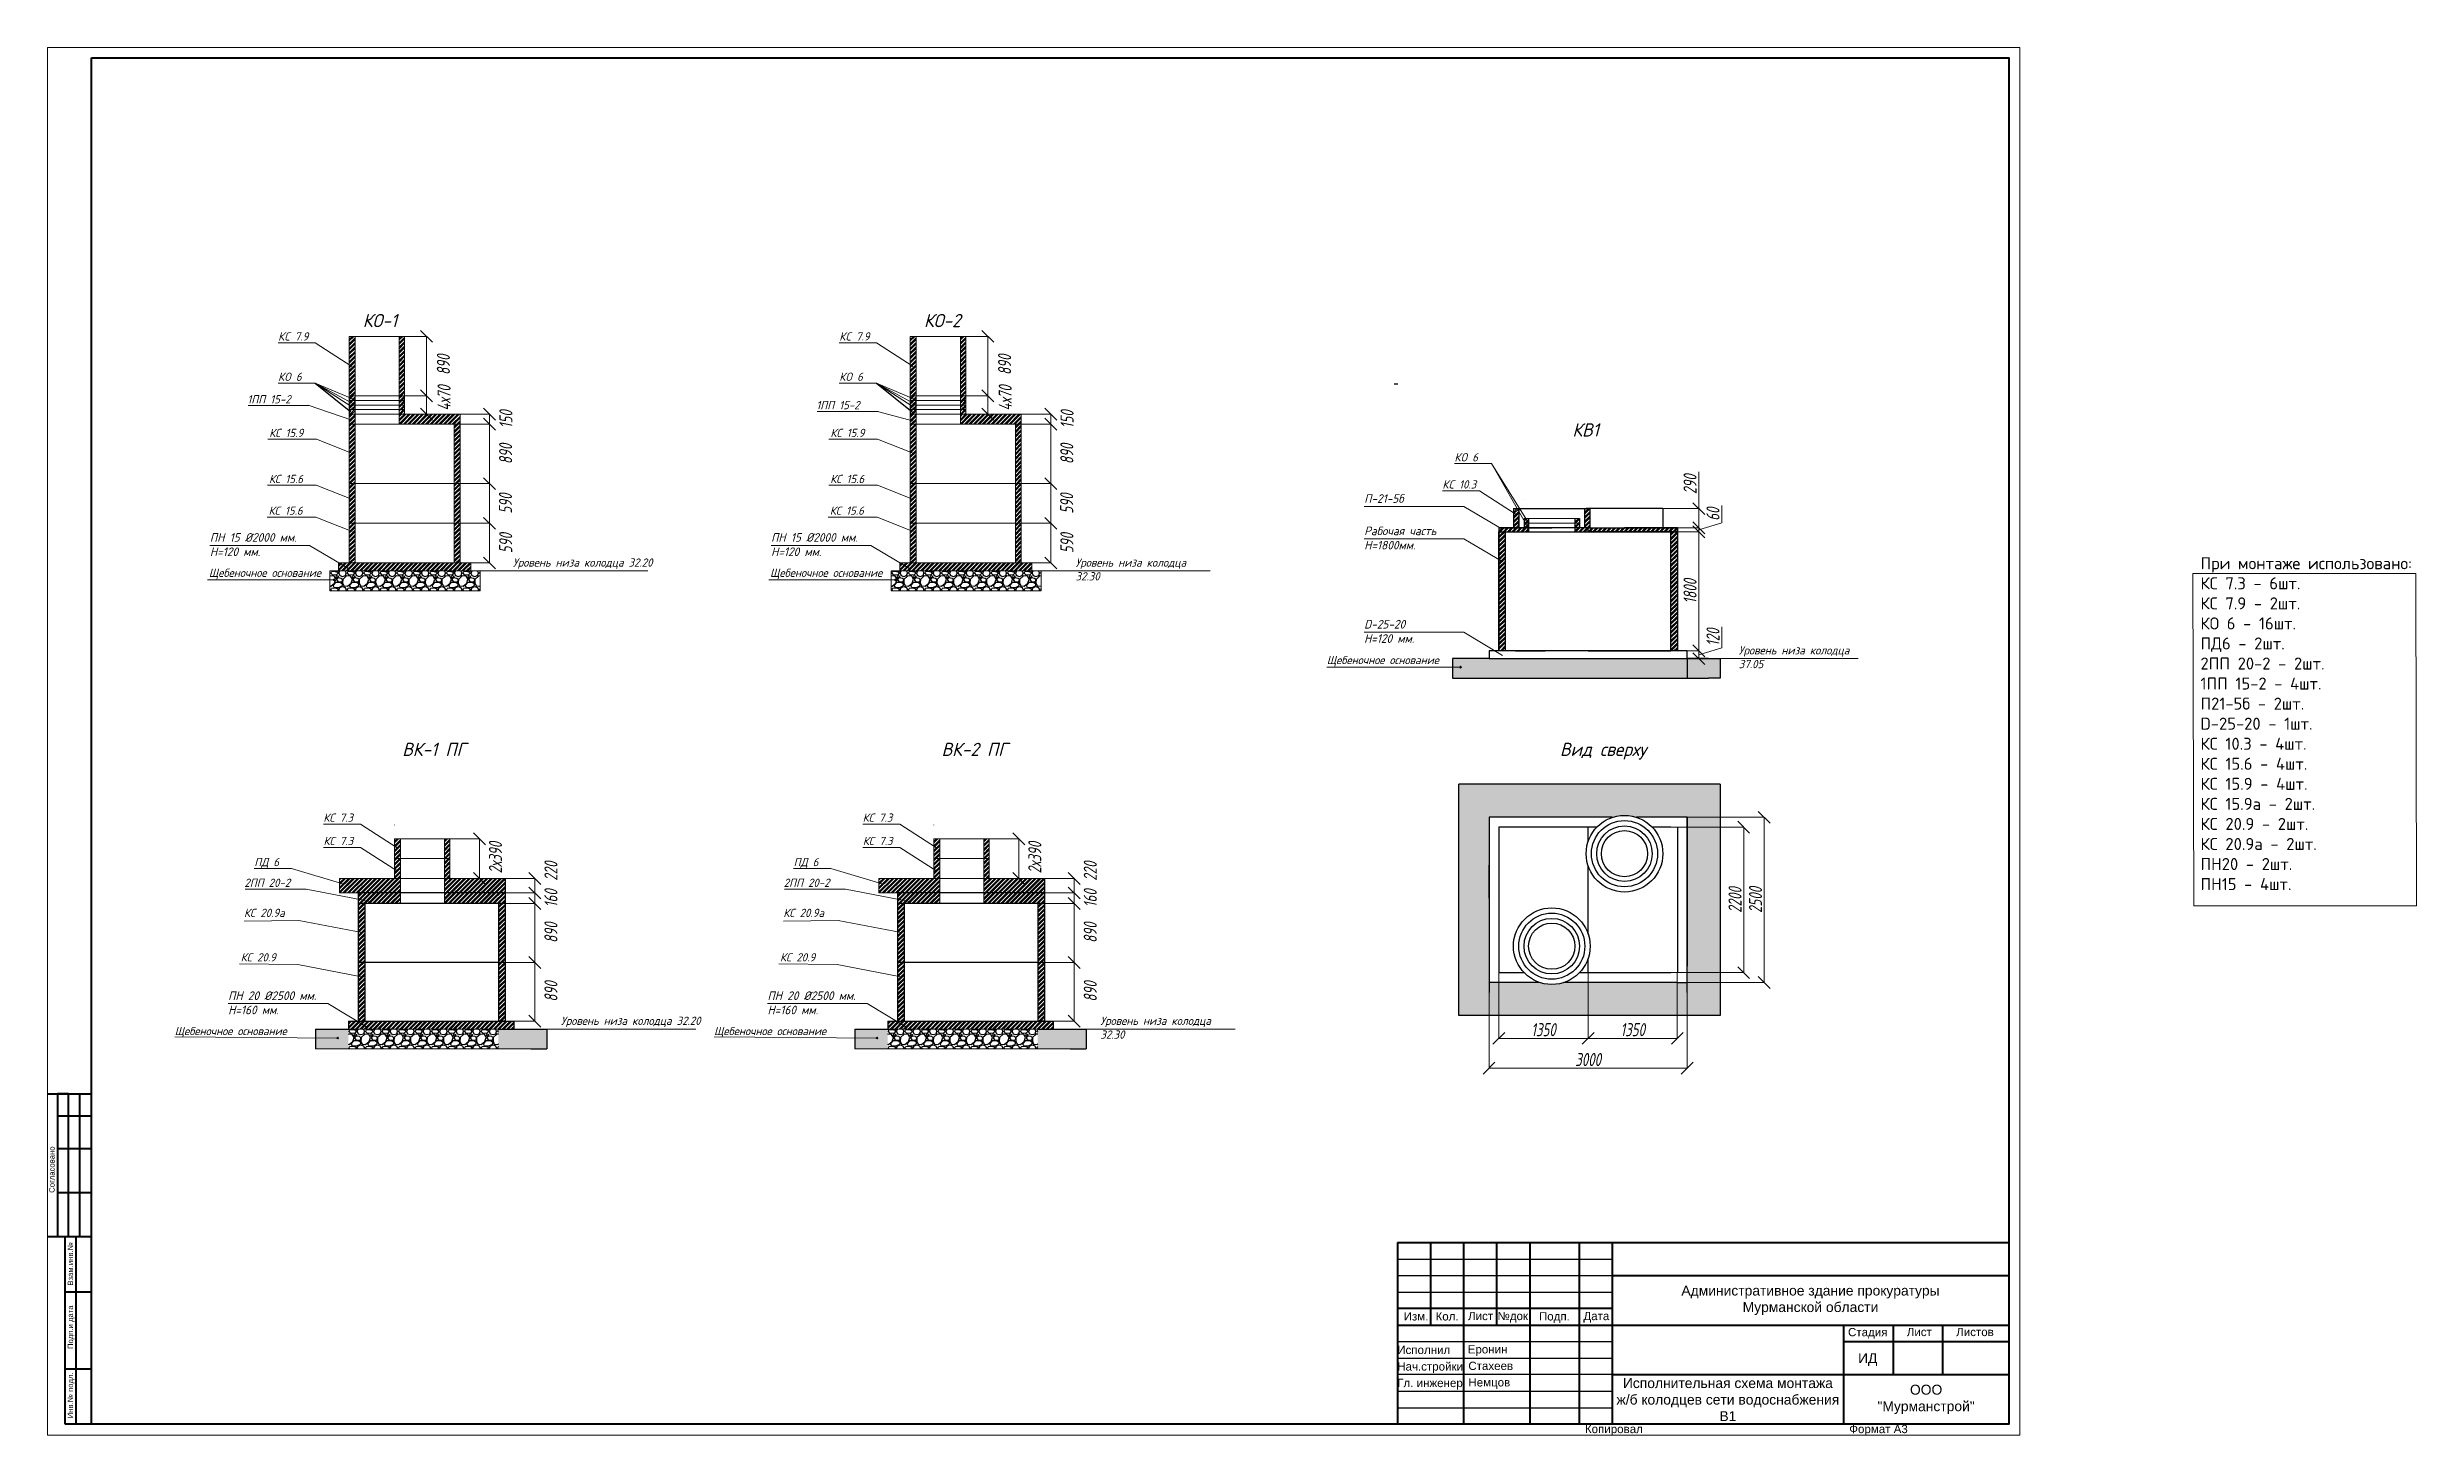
# Model space of a CAD drawing. Header units: millimetres. Extents: x 2433 to 329234, y 5766 to 133064.
# Drawn here: x 257521 to 329234, y 50631 to 92642 of the extents above; entities that cross this region are included whole.
import ezdxf

# ---------------------------------------------------------------- set-up
doc = ezdxf.new("R2010")
doc.units = ezdxf.units.MM
doc.layers.add('.', color=7, linetype='Continuous', lineweight=0, true_color=0xffffff)
for name, color, linetype, lineweight in [('00-рамка', 7, 'Continuous', 40), ('Канализация К1', 14, 'Continuous', 40), ('норма', 7, 'Continuous', 50), ('Размеры КР', 23, 'Continuous', 13), ('Тонко', 7, 'Continuous', 15)]:
    doc.layers.add(name, color=color, linetype=linetype, lineweight=lineweight)
doc.styles.add('2_5-Ариел', font='arial.ttf', dxfattribs={"height": 2.5})
doc.styles.add('3_0-Ариел', font='arial.ttf', dxfattribs={"height": 3})
doc.styles.add('GOST-2.304_Type-B_italic', font='GOST Common Italic.ttf')
doc.styles.add('GOST_B_PRYAMOY', font='isocpeur.ttf')
doc.styles.add('Ариель-2_5', font='arial.ttf')
doc.styles.add('Виден при печати GOST Common', font='', dxfattribs={"width": 0.75})
doc.styles.add('ГОСТ', font='GOST Common Italic.ttf', dxfattribs={"height": 300})
doc.styles.add('ГП-ариель', font='arial.ttf')
doc.styles.get('Виден при печати GOST Common').set_extended_font_data('GOST Common', italic=True, bold=True)
doc.dimstyles.new('Виден при печати', dxfattribs={"dimtxt": 396, "dimasz": 360, "dimexe": 2, "dimexo": 0, "dimgap": 65, "dimtad": 1, "dimdec": 0, "dimtxsty": 'Виден при печати GOST Common', "dimblk1": 'OBLIQUE', "dimblk2": 'OBLIQUE', "dimsah": 1, "dimcen": -2, "dimdle": 2, "dimclrd": 250, "dimclre": 250, "dimclrt": 250, "dimaunit": 1, "dimadec": 4, "dimazin": 2, "dimtp": 1, "dimtfac": 0.5, "dimtdec": 0, "dimtofl": 0, "dimtmove": 1, "dimatfit": 3, "dimfxl": 1, "dimtfillclr": 250, "dimtolj": 1, "dimlwd": 5, "dimlwe": 5, "dimarcsym": 1})
pattern_1 = [(45, (-250494.5, -417492.31), (-67.351921, 67.351921), []), (45, (-250449.6, -417492.31), (-67.351921, 67.351921), [])]
pattern_2 = [(45, (-912009.07, -489379.41), (-67.351921, 67.351921), []), (45, (-911964.17, -489379.41), (-67.351921, 67.351921), [])]
pattern_3 = [(45, (-267480.75, -417492.31), (-67.351921, 67.351921), []), (45, (-267435.85, -417492.31), (-67.351921, 67.351921), [])]
pattern_4 = [(45, (-928995.32, -489379.41), (-67.351921, 67.351921), []), (45, (-928950.42, -489379.41), (-67.351921, 67.351921), [])]

msp = doc.modelspace()

# ---------------------------------------------------------------- texts
at = {"lineweight": 15, "style": 'GOST-2.304_Type-B_italic'}
for s, height, p in [('КC 7.9', 249.6, (264505.1, 83770.1)), ('КО-1', 400, (267067.3, 84175.2)), ('КC 7.9', 249.6, (281491.4, 83770.1)), ('КО-2', 400, (284053.5, 84175.2)), ('КO 6', 249.6, (264504.9, 82550.4)), ('КO 6', 249.6, (281491.2, 82550.4)), ('1ПП 15-2', 249.6, (263575, 81869)), ('1ПП 15-2', 249.6, (280795.8, 81691)), ('КС 15.9', 249.6, (264235.3, 80851.1)), ('КС 15.9', 249.6, (281221.6, 80851.1)), ('КВ1', 400, (303681.2, 80866.4)), ('КO 6', 249.6, (300110.4, 80113.2)), ('КС 15.6', 249.6, (264229.1, 79457.3)), ('КС 15.6', 249.6, (281215.3, 79457.3)), ('КC 10.3', 249.6, (299746, 79291.3)), ('КС 15.6', 249.6, (264217.4, 78497.8)), ('КС 15.6', 249.6, (281203.7, 78497.8)), ('ВК-1 ПГ', 400, (268261.6, 71198.5)), ('ВК-2 ПГ', 400, (284586.5, 71198.5)), ('Вид сверху', 400, (303303.6, 71198.5)), ('КС 7.3', 249.6, (265873.9, 69207.8)), ('КС 7.3', 249.6, (282198.8, 69207.8)), ('КС 7.3', 249.6, (265878.6, 68500.8)), ('КС 7.3', 249.6, (282203.5, 68500.8)), ('2ПП 20-2', 249.6, (263483.7, 67236.4)), ('ПД 6', 249.6, (263784, 67863)), ('2ПП 20-2', 249.6, (279808.6, 67236.4)), ('ПД 6', 249.6, (280108.9, 67863)), ('КС 20.9а', 249.6, (263472.3, 66326.3)), ('КС 20.9а', 249.6, (279797.2, 66326.3)), ('КС 20.9', 249.6, (263372.8, 64980.5)), ('КС 20.9', 249.6, (279697.7, 64980.5))]:
    msp.add_text(s, height=height, dxfattribs=at).set_placement(p)
at = {"attachment_point": 1, "style": 'ГОСТ'}
for s, width, heights, insert, char_height in [('П-21-5б', 3495.448, [1161.3], (297378.7, 79119.1), 260), ('ПН 15 %%C2000 мм.\\PН=120 мм.', 3495.448, [1161.3], (262440.5, 77942.7), 260), ('ПН 15 %%C2000 мм.\\PН=120 мм.', 3495.448, [1161.3], (279426.7, 77942.7), 260), ('Рабочая часть Н=1800мм.', 3495.448, [1161.3], (297378.7, 78140.6), 260), ('Щебеночное основание ', 3888.851, [0], (262409.5, 76867.5), 250), ('Щебеночное основание ', 3888.851, [0], (279395.8, 76867.5), 250), ('D-25-20\\PH=120 мм.', 3495.448, [1161.3], (297377.4, 75314.7), 260), ('Щебеночное основание ', 3888.851, [0], (296246.7, 74227.1), 250), ('ПН 20 %%C2500 мм.\\PН=160 мм.', 3495.448, [1161.3], (262992.3, 64074.9), 260), ('ПН 20 %%C2500 мм.\\PН=160 мм.', 3495.448, [1161.3], (279317.2, 64074.9), 260), ('Щебеночное основание ', 3888.851, [0], (261374.9, 62999.7), 250), ('Щебеночное основание ', 3888.851, [0], (277699.8, 62999.7), 250)]:
    msp.add_mtext_dynamic_manual_height_columns(s, width=width, gutter_width=20, heights=heights, dxfattribs=dict(at, insert=insert, char_height=char_height))
at = {"color": 250, "char_height": 250, "attachment_point": 1, "style": 'ГОСТ'}
for s, insert in [('Уровень низа колодца 32.20  ', (271612.2, 77178.1)), ('Уровень низа колодца\\P32.30  ', (288641, 77177.5)), ('Уровень низа колодца \\P37.05  ', (308715.6, 74521.4)), ('Уровень низа колодца 32.20  ', (273066.9, 63309.7)), ('Уровень низа колодца\\P32.30  ', (289391.8, 63309.7))]:
    msp.add_mtext_dynamic_manual_height_columns(s, width=4247.949, gutter_width=20, heights=[0], dxfattribs=dict(at, insert=insert))
at = {"layer": '00-рамка', "style": 'Ариель-2_5'}
for s, height, p in [('Согласовано', 166.667, (257739.4, 57977.5)), ('Взам.инв.№', 166.67, (258298.8, 55171.9)), ('Подп.и дата', 166.667, (258298.8, 53250.6)), ('Инв.№ подл.', 166.667, (258298.8, 51153.4))]:
    msp.add_text(s, height=height, rotation=90, dxfattribs=at).set_placement(p)
at = {"layer": '00-рамка', "style": '2_5-Ариел'}
for s, height, p in [('Изм.', 250, (298573.5, 54114.9)), ('Кол.', 250, (299539, 54114.7)), ('Лист', 250, (300522.8, 54126.1)), ('№док', 250, (301412.2, 54126.1)), ('Подп.', 250, (302668.4, 54115.7)), ('Дата', 250, (304014.2, 54126.1)), ('Стадия', 250, (312023.6, 53637.9)), ('Лист', 250, (313802.9, 53642.2)), ('Листов', 250, (315297.9, 53642.2)), ('Исполнил', 250, (298379.4, 53099.3)), ('Еронин', 250, (300512.6, 53117.7)), ('ИД', 300, (312327, 52824.7)), ('Нач.стройки', 250, (298378.9, 52599.3)), ('Стахеев', 250, (300531.9, 52617.7)), ('Немцов', 250, (300531.9, 52117.7)), ('Гл. инженер', 250, (298378.9, 52099.3)), ('Копировал', 250, (304059.7, 50706.6)), ('Формат А3', 250, (312059.7, 50706.6))]:
    msp.add_text(s, height=height, dxfattribs=at).set_placement(p)
at = {"layer": '00-рамка', "char_height": 300, "attachment_point": 5}
for s, insert, width, style in [('Административное здание прокуратуры\\PМурманской области', (310887.5, 54725.6), 12000, '3_0-Ариел'), ('Исполнительная схема монтажа ж/б колодцев сети водоснабжения В1', (308387.5, 51720.3), 7000, 'ГП-ариель'), ('ООО\\P"Мурманстрой"', (314387.5, 51725.6), 5000, 'ГП-ариель')]:
    msp.add_mtext(s, dxfattribs=dict(at, insert=insert, width=width, style=style))
at = {"layer": 'Размеры КР', "color": 1, "lineweight": 13, "insert": (326348.1, 72176.1), "char_height": 364, "attachment_point": 5, "style": 'GOST_B_PRYAMOY'}
msp.add_mtext_dynamic_manual_height_columns('\\pxql;{\\C7;При монтаже использовано:\\PКС 7.3 - 6шт.\\PКС 7.9 - 2шт.\\PКО 6 - 16шт.\\PПД6 - 2шт. \\P2ПП 20-2 - 2шт.\\P1ПП 15-2 - 4шт.\\PП21-5б - 2шт.\\PD-25-20 - 1шт. \\PКС 10.3 - 4шт.\\PКС 15.6 - 4шт.\\PКС 15.9 - 4шт.\\PКС 15.9а - 2шт.\\PКС 20.9 - 2шт.\\PКС 20.9а - 2шт.\\PПН20 - 2шт.\\PПН15 - 4шт.}', width=7312.682, gutter_width=1950, heights=[10450.8], dxfattribs=at)

# ---------------------------------------------------------------- blocks, each defined once
blk = doc.blocks.new('_Oblique')
at = {"color": 0, "linetype": 'ByBlock', "lineweight": -2}
blk.add_line((-0.5, -0.5), (0.5, 0.5), dxfattribs=at)
blk = doc.blocks.new('*D157')
at = {"color": 250, "linetype": 'ByBlock', "lineweight": 5, "transparency": 16777216}
for p, q in [((287000, 78240), (287894, 78240)), ((287892, 77038), (287892, 78242)), ((287000, 77040), (287894, 77040))]:
    blk.add_line(p, q, dxfattribs=at)
at = {"layer": 'Defpoints', "color": 0, "transparency": 16777216}
for p in [(287000, 78240), (287892, 78240), (287000, 77040)]:
    blk.add_point(p, dxfattribs=at)
at = {"color": 250, "lineweight": 5, "transparency": 16777216, "xscale": 360, "yscale": 360, "zscale": 360}
for p, rotation in [((287892, 78240), 90), ((287892, 77040), 270)]:
    blk.add_blockref('_Oblique', p, dxfattribs=dict(at, rotation=rotation))
at = {"color": 250, "transparency": 16777216, "insert": (288380, 77640), "char_height": 396, "attachment_point": 5, "rotation": 90, "style": 'Виден при печати GOST Common'}
blk.add_mtext('\\A1;590', dxfattribs=at)
blk = doc.blocks.new('*D158')
at = {"color": 250, "linetype": 'ByBlock', "lineweight": 5, "transparency": 16777216}
for p, q in [((287000, 79440), (287893, 79440)), ((287891, 78238), (287891, 79442)), ((287000, 78240), (287893, 78240))]:
    blk.add_line(p, q, dxfattribs=at)
at = {"layer": 'Defpoints', "color": 0, "transparency": 16777216}
for p in [(287000, 79440), (287891, 79440), (287000, 78240)]:
    blk.add_point(p, dxfattribs=at)
at = {"color": 250, "lineweight": 5, "transparency": 16777216, "xscale": 360, "yscale": 360, "zscale": 360}
for p, rotation in [((287891, 79440), 90), ((287891, 78240), 270)]:
    blk.add_blockref('_Oblique', p, dxfattribs=dict(at, rotation=rotation))
at = {"color": 250, "transparency": 16777216, "insert": (288373, 78838), "char_height": 396, "attachment_point": 5, "rotation": 90, "style": 'Виден при печати GOST Common'}
blk.add_mtext('\\A1;590', dxfattribs=at)
blk = doc.blocks.new('*D159')
at = {"color": 250, "linetype": 'ByBlock', "lineweight": 5, "transparency": 16777216}
for p, q in [((287000, 81240), (287894, 81240)), ((287892, 79438), (287892, 81242)), ((287000, 79440), (287894, 79440))]:
    blk.add_line(p, q, dxfattribs=at)
at = {"layer": 'Defpoints', "color": 0, "transparency": 16777216}
for p in [(287000, 81240), (287892, 81240), (287000, 79440)]:
    blk.add_point(p, dxfattribs=at)
at = {"color": 250, "lineweight": 5, "transparency": 16777216, "xscale": 360, "yscale": 360, "zscale": 360}
for p, rotation in [((287892, 81240), 90), ((287892, 79440), 270)]:
    blk.add_blockref('_Oblique', p, dxfattribs=dict(at, rotation=rotation))
at = {"color": 250, "transparency": 16777216, "insert": (288377, 80340), "char_height": 396, "attachment_point": 5, "rotation": 90, "style": 'Виден при печати GOST Common'}
blk.add_mtext('\\A1;890', dxfattribs=at)
blk = doc.blocks.new('*D160')
at = {"color": 250, "linetype": 'ByBlock', "lineweight": 5, "transparency": 16777216}
for p, q in [((287000, 81540), (287893, 81540)), ((287000, 81240), (287893, 81240)), ((287891, 81238), (287891, 81542))]:
    blk.add_line(p, q, dxfattribs=at)
at = {"layer": 'Defpoints', "color": 0, "transparency": 16777216}
for p in [(287000, 81540), (287000, 81240), (287891, 81540)]:
    blk.add_point(p, dxfattribs=at)
at = {"color": 250, "lineweight": 5, "transparency": 16777216, "xscale": 360, "yscale": 360, "zscale": 360}
for p, rotation in [((287891, 81540), 90), ((287891, 81240), 270)]:
    blk.add_blockref('_Oblique', p, dxfattribs=dict(at, rotation=rotation))
at = {"color": 250, "transparency": 16777216, "insert": (288386, 81390), "char_height": 396, "attachment_point": 5, "rotation": 90, "style": 'Виден при печати GOST Common'}
blk.add_mtext('\\A1;150', dxfattribs=at)
blk = doc.blocks.new('*D161')
at = {"color": 250, "linetype": 'ByBlock', "lineweight": 5, "transparency": 16777216}
for p, q in [((285320, 82098), (285987, 82098)), ((285985, 81538), (285985, 82100)), ((285320, 81540), (285987, 81540))]:
    blk.add_line(p, q, dxfattribs=at)
at = {"layer": 'Defpoints', "color": 0, "transparency": 16777216}
for p in [(285320, 82098), (285985, 82098), (285320, 81540)]:
    blk.add_point(p, dxfattribs=at)
at = {"color": 250, "lineweight": 5, "transparency": 16777216, "xscale": 360, "yscale": 360, "zscale": 360}
for p, rotation in [((285985, 82098), 90), ((285985, 81540), 270)]:
    blk.add_blockref('_Oblique', p, dxfattribs=dict(at, rotation=rotation))
at = {"color": 250, "transparency": 16777216, "insert": (286514, 82034), "char_height": 396, "attachment_point": 5, "rotation": 90, "style": 'Виден при печати GOST Common'}
blk.add_mtext('\\A1;4х70', dxfattribs=at)
blk = doc.blocks.new('*D162')
at = {"color": 250, "linetype": 'ByBlock', "lineweight": 5, "transparency": 16777216}
for p, q in [((285320, 83898), (285987, 83898)), ((285985, 82096), (285985, 83900)), ((285320, 82098), (285987, 82098))]:
    blk.add_line(p, q, dxfattribs=at)
at = {"layer": 'Defpoints', "color": 0, "transparency": 16777216}
for p in [(285320, 83898), (285985, 83898), (285320, 82098)]:
    blk.add_point(p, dxfattribs=at)
at = {"color": 250, "lineweight": 5, "transparency": 16777216, "xscale": 360, "yscale": 360, "zscale": 360}
for p, rotation in [((285985, 83898), 90), ((285985, 82098), 270)]:
    blk.add_blockref('_Oblique', p, dxfattribs=dict(at, rotation=rotation))
at = {"color": 250, "transparency": 16777216, "insert": (286494, 83039), "char_height": 396, "attachment_point": 5, "rotation": 90, "style": 'Виден при печати GOST Common'}
blk.add_mtext('\\A1;890', dxfattribs=at)
blk = doc.blocks.new('*D155')
at = {"color": 250, "linetype": 'ByBlock', "lineweight": 5, "transparency": 16777216}
for p, q in [((270014, 78240), (270908, 78240)), ((270906, 77038), (270906, 78242)), ((270014, 77040), (270908, 77040))]:
    blk.add_line(p, q, dxfattribs=at)
at = {"layer": 'Defpoints', "color": 0, "transparency": 16777216}
for p in [(270014, 78240), (270906, 78240), (270014, 77040)]:
    blk.add_point(p, dxfattribs=at)
at = {"color": 250, "lineweight": 5, "transparency": 16777216, "xscale": 360, "yscale": 360, "zscale": 360}
for p, rotation in [((270906, 78240), 90), ((270906, 77040), 270)]:
    blk.add_blockref('_Oblique', p, dxfattribs=dict(at, rotation=rotation))
at = {"color": 250, "transparency": 16777216, "insert": (271393, 77640), "char_height": 396, "attachment_point": 5, "rotation": 90, "style": 'Виден при печати GOST Common'}
blk.add_mtext('\\A1;590', dxfattribs=at)
blk = doc.blocks.new('*D156')
at = {"color": 250, "linetype": 'ByBlock', "lineweight": 5, "transparency": 16777216}
for p, q in [((270014, 79440), (270907, 79440)), ((270905, 78238), (270905, 79442)), ((270014, 78240), (270907, 78240))]:
    blk.add_line(p, q, dxfattribs=at)
at = {"layer": 'Defpoints', "color": 0, "transparency": 16777216}
for p in [(270014, 79440), (270905, 79440), (270014, 78240)]:
    blk.add_point(p, dxfattribs=at)
at = {"color": 250, "lineweight": 5, "transparency": 16777216, "xscale": 360, "yscale": 360, "zscale": 360}
for p, rotation in [((270905, 79440), 90), ((270905, 78240), 270)]:
    blk.add_blockref('_Oblique', p, dxfattribs=dict(at, rotation=rotation))
at = {"color": 250, "transparency": 16777216, "insert": (271386, 78838), "char_height": 396, "attachment_point": 5, "rotation": 90, "style": 'Виден при печати GOST Common'}
blk.add_mtext('\\A1;590', dxfattribs=at)
blk = doc.blocks.new('*D168')
at = {"color": 250, "linetype": 'ByBlock', "lineweight": 5, "transparency": 16777216}
for p, q in [((270014, 81240), (270908, 81240)), ((270906, 79438), (270906, 81242)), ((270014, 79440), (270908, 79440))]:
    blk.add_line(p, q, dxfattribs=at)
at = {"layer": 'Defpoints', "color": 0, "transparency": 16777216}
for p in [(270014, 81240), (270906, 81240), (270014, 79440)]:
    blk.add_point(p, dxfattribs=at)
at = {"color": 250, "lineweight": 5, "transparency": 16777216, "xscale": 360, "yscale": 360, "zscale": 360}
for p, rotation in [((270906, 81240), 90), ((270906, 79440), 270)]:
    blk.add_blockref('_Oblique', p, dxfattribs=dict(at, rotation=rotation))
at = {"color": 250, "transparency": 16777216, "insert": (271391, 80340), "char_height": 396, "attachment_point": 5, "rotation": 90, "style": 'Виден при печати GOST Common'}
blk.add_mtext('\\A1;890', dxfattribs=at)
blk = doc.blocks.new('*D169')
at = {"color": 250, "linetype": 'ByBlock', "lineweight": 5, "transparency": 16777216}
for p, q in [((270014, 81540), (270907, 81540)), ((270014, 81240), (270907, 81240)), ((270905, 81238), (270905, 81542))]:
    blk.add_line(p, q, dxfattribs=at)
at = {"layer": 'Defpoints', "color": 0, "transparency": 16777216}
for p in [(270014, 81540), (270014, 81240), (270905, 81540)]:
    blk.add_point(p, dxfattribs=at)
at = {"color": 250, "lineweight": 5, "transparency": 16777216, "xscale": 360, "yscale": 360, "zscale": 360}
for p, rotation in [((270905, 81540), 90), ((270905, 81240), 270)]:
    blk.add_blockref('_Oblique', p, dxfattribs=dict(at, rotation=rotation))
at = {"color": 250, "transparency": 16777216, "insert": (271400, 81390), "char_height": 396, "attachment_point": 5, "rotation": 90, "style": 'Виден при печати GOST Common'}
blk.add_mtext('\\A1;150', dxfattribs=at)
blk = doc.blocks.new('*D170')
at = {"color": 250, "linetype": 'ByBlock', "lineweight": 5, "transparency": 16777216}
for p, q in [((268334, 82098), (269001, 82098)), ((268999, 81538), (268999, 82100)), ((268334, 81540), (269001, 81540))]:
    blk.add_line(p, q, dxfattribs=at)
at = {"layer": 'Defpoints', "color": 0, "transparency": 16777216}
for p in [(268334, 82098), (268999, 82098), (268334, 81540)]:
    blk.add_point(p, dxfattribs=at)
at = {"color": 250, "lineweight": 5, "transparency": 16777216, "xscale": 360, "yscale": 360, "zscale": 360}
for p, rotation in [((268999, 82098), 90), ((268999, 81540), 270)]:
    blk.add_blockref('_Oblique', p, dxfattribs=dict(at, rotation=rotation))
at = {"color": 250, "transparency": 16777216, "insert": (269528, 82034), "char_height": 396, "attachment_point": 5, "rotation": 90, "style": 'Виден при печати GOST Common'}
blk.add_mtext('\\A1;4х70', dxfattribs=at)
blk = doc.blocks.new('*D171')
at = {"color": 250, "linetype": 'ByBlock', "lineweight": 5, "transparency": 16777216}
for p, q in [((268334, 83898), (269001, 83898)), ((268999, 82096), (268999, 83900)), ((268334, 82098), (269001, 82098))]:
    blk.add_line(p, q, dxfattribs=at)
at = {"layer": 'Defpoints', "color": 0, "transparency": 16777216}
for p in [(268334, 83898), (268999, 83898), (268334, 82098)]:
    blk.add_point(p, dxfattribs=at)
at = {"color": 250, "lineweight": 5, "transparency": 16777216, "xscale": 360, "yscale": 360, "zscale": 360}
for p, rotation in [((268999, 83898), 90), ((268999, 82098), 270)]:
    blk.add_blockref('_Oblique', p, dxfattribs=dict(at, rotation=rotation))
at = {"color": 250, "transparency": 16777216, "insert": (269507, 83039), "char_height": 396, "attachment_point": 5, "rotation": 90, "style": 'Виден при печати GOST Common'}
blk.add_mtext('\\A1;890', dxfattribs=at)
blk = doc.blocks.new('*D172')
at = {"color": 250, "linetype": 'ByBlock', "lineweight": 5, "transparency": 16777216}
for p, q in [((271385, 64952), (272280, 64952)), ((272278, 63170), (272278, 64954)), ((271385, 63172), (272280, 63172))]:
    blk.add_line(p, q, dxfattribs=at)
at = {"layer": 'Defpoints', "color": 0, "transparency": 16777216}
for p in [(271385, 64952), (272278, 64952), (271385, 63172)]:
    blk.add_point(p, dxfattribs=at)
at = {"color": 250, "lineweight": 5, "transparency": 16777216, "xscale": 360, "yscale": 360, "zscale": 360}
for p, rotation in [((272278, 64952), 90), ((272278, 63172), 270)]:
    blk.add_blockref('_Oblique', p, dxfattribs=dict(at, rotation=rotation))
at = {"color": 250, "transparency": 16777216, "insert": (272763, 64072), "char_height": 396, "attachment_point": 5, "rotation": 90, "style": 'Виден при печати GOST Common'}
blk.add_mtext('\\A1;890', dxfattribs=at)
blk = doc.blocks.new('*D173')
at = {"color": 250, "linetype": 'ByBlock', "lineweight": 5, "transparency": 16777216}
for p, q in [((271385, 66732), (272280, 66732)), ((272278, 64950), (272278, 66734)), ((271385, 64952), (272280, 64952))]:
    blk.add_line(p, q, dxfattribs=at)
at = {"layer": 'Defpoints', "color": 0, "transparency": 16777216}
for p in [(271385, 66732), (272278, 66732), (271385, 64952)]:
    blk.add_point(p, dxfattribs=at)
at = {"color": 250, "lineweight": 5, "transparency": 16777216, "xscale": 360, "yscale": 360, "zscale": 360}
for p, rotation in [((272278, 66732), 90), ((272278, 64952), 270)]:
    blk.add_blockref('_Oblique', p, dxfattribs=dict(at, rotation=rotation))
at = {"color": 250, "transparency": 16777216, "insert": (272763, 65852), "char_height": 396, "attachment_point": 5, "rotation": 90, "style": 'Виден при печати GOST Common'}
blk.add_mtext('\\A1;890', dxfattribs=at)
blk = doc.blocks.new('*D174')
at = {"color": 250, "linetype": 'ByBlock', "lineweight": 5, "transparency": 16777216}
for p, q in [((269705, 68692), (270600, 68692)), ((270598, 67490), (270598, 68694)), ((269705, 67492), (270600, 67492))]:
    blk.add_line(p, q, dxfattribs=at)
at = {"layer": 'Defpoints', "color": 0, "transparency": 16777216}
for p in [(269705, 68692), (270598, 68692), (269705, 67492)]:
    blk.add_point(p, dxfattribs=at)
at = {"color": 250, "lineweight": 5, "transparency": 16777216, "xscale": 360, "yscale": 360, "zscale": 360}
for p, rotation in [((270598, 68692), 90), ((270598, 67492), 270)]:
    blk.add_blockref('_Oblique', p, dxfattribs=dict(at, rotation=rotation))
at = {"color": 250, "transparency": 16777216, "insert": (271083, 68123), "char_height": 396, "width": 1146.18, "attachment_point": 5, "rotation": 90, "style": 'Виден при печати GOST Common'}
blk.add_mtext('\\A1;2х390', dxfattribs=at)
blk = doc.blocks.new('*D175')
at = {"color": 250, "linetype": 'ByBlock', "lineweight": 5, "transparency": 16777216}
for p, q in [((271385, 67052), (272280, 67052)), ((271385, 66732), (272280, 66732)), ((272278, 66730), (272278, 67054))]:
    blk.add_line(p, q, dxfattribs=at)
at = {"layer": 'Defpoints', "color": 0, "transparency": 16777216}
for p in [(271385, 67052), (271385, 66732), (272278, 67052)]:
    blk.add_point(p, dxfattribs=at)
at = {"color": 250, "lineweight": 5, "transparency": 16777216, "xscale": 360, "yscale": 360, "zscale": 360}
for p, rotation in [((272278, 67052), 90), ((272278, 66732), 270)]:
    blk.add_blockref('_Oblique', p, dxfattribs=dict(at, rotation=rotation))
at = {"color": 250, "transparency": 16777216, "insert": (272763, 66893), "char_height": 396, "attachment_point": 5, "rotation": 90, "style": 'Виден при печати GOST Common'}
blk.add_mtext('\\A1;160', dxfattribs=at)
blk = doc.blocks.new('*D176')
at = {"color": 250, "linetype": 'ByBlock', "lineweight": 5, "transparency": 16777216}
for p, q in [((271385, 67492), (272280, 67492)), ((272278, 67050), (272278, 67494)), ((271385, 67052), (272280, 67052))]:
    blk.add_line(p, q, dxfattribs=at)
at = {"layer": 'Defpoints', "color": 0, "transparency": 16777216}
for p in [(271385, 67492), (272278, 67492), (271385, 67052)]:
    blk.add_point(p, dxfattribs=at)
at = {"color": 250, "lineweight": 5, "transparency": 16777216, "xscale": 360, "yscale": 360, "zscale": 360}
for p, rotation in [((272278, 67492), 90), ((272278, 67052), 270)]:
    blk.add_blockref('_Oblique', p, dxfattribs=dict(at, rotation=rotation))
at = {"color": 250, "transparency": 16777216, "insert": (272763, 67714), "char_height": 396, "attachment_point": 5, "rotation": 90, "style": 'Виден при печати GOST Common'}
blk.add_mtext('\\A1;220', dxfattribs=at)
blk = doc.blocks.new('*D163')
at = {"color": 250, "linetype": 'ByBlock', "lineweight": 5, "transparency": 16777216}
for p, q in [((287710, 64952), (288605, 64952)), ((288603, 63170), (288603, 64954)), ((287710, 63172), (288605, 63172))]:
    blk.add_line(p, q, dxfattribs=at)
at = {"layer": 'Defpoints', "color": 0, "transparency": 16777216}
for p in [(287710, 64952), (288603, 64952), (287710, 63172)]:
    blk.add_point(p, dxfattribs=at)
at = {"color": 250, "lineweight": 5, "transparency": 16777216, "xscale": 360, "yscale": 360, "zscale": 360}
for p, rotation in [((288603, 64952), 90), ((288603, 63172), 270)]:
    blk.add_blockref('_Oblique', p, dxfattribs=dict(at, rotation=rotation))
at = {"color": 250, "transparency": 16777216, "insert": (289088, 64072), "char_height": 396, "attachment_point": 5, "rotation": 90, "style": 'Виден при печати GOST Common'}
blk.add_mtext('\\A1;890', dxfattribs=at)
blk = doc.blocks.new('*D164')
at = {"color": 250, "linetype": 'ByBlock', "lineweight": 5, "transparency": 16777216}
for p, q in [((287710, 66732), (288605, 66732)), ((288603, 64950), (288603, 66734)), ((287710, 64952), (288605, 64952))]:
    blk.add_line(p, q, dxfattribs=at)
at = {"layer": 'Defpoints', "color": 0, "transparency": 16777216}
for p in [(287710, 66732), (288603, 66732), (287710, 64952)]:
    blk.add_point(p, dxfattribs=at)
at = {"color": 250, "lineweight": 5, "transparency": 16777216, "xscale": 360, "yscale": 360, "zscale": 360}
for p, rotation in [((288603, 66732), 90), ((288603, 64952), 270)]:
    blk.add_blockref('_Oblique', p, dxfattribs=dict(at, rotation=rotation))
at = {"color": 250, "transparency": 16777216, "insert": (289088, 65852), "char_height": 396, "attachment_point": 5, "rotation": 90, "style": 'Виден при печати GOST Common'}
blk.add_mtext('\\A1;890', dxfattribs=at)
blk = doc.blocks.new('*D165')
at = {"color": 250, "linetype": 'ByBlock', "lineweight": 5, "transparency": 16777216}
for p, q in [((286030, 68692), (286925, 68692)), ((286923, 67490), (286923, 68694)), ((286030, 67492), (286925, 67492))]:
    blk.add_line(p, q, dxfattribs=at)
at = {"layer": 'Defpoints', "color": 0, "transparency": 16777216}
for p in [(286030, 68692), (286923, 68692), (286030, 67492)]:
    blk.add_point(p, dxfattribs=at)
at = {"color": 250, "lineweight": 5, "transparency": 16777216, "xscale": 360, "yscale": 360, "zscale": 360}
for p, rotation in [((286923, 68692), 90), ((286923, 67492), 270)]:
    blk.add_blockref('_Oblique', p, dxfattribs=dict(at, rotation=rotation))
at = {"color": 250, "transparency": 16777216, "insert": (287408, 68123), "char_height": 396, "attachment_point": 5, "rotation": 90, "style": 'Виден при печати GOST Common'}
blk.add_mtext('\\A1;2х390', dxfattribs=at)
blk = doc.blocks.new('*D166')
at = {"color": 250, "linetype": 'ByBlock', "lineweight": 5, "transparency": 16777216}
for p, q in [((287710, 67052), (288605, 67052)), ((287710, 66732), (288605, 66732)), ((288603, 66730), (288603, 67054))]:
    blk.add_line(p, q, dxfattribs=at)
at = {"layer": 'Defpoints', "color": 0, "transparency": 16777216}
for p in [(287710, 67052), (287710, 66732), (288603, 67052)]:
    blk.add_point(p, dxfattribs=at)
at = {"color": 250, "lineweight": 5, "transparency": 16777216, "xscale": 360, "yscale": 360, "zscale": 360}
for p, rotation in [((288603, 67052), 90), ((288603, 66732), 270)]:
    blk.add_blockref('_Oblique', p, dxfattribs=dict(at, rotation=rotation))
at = {"color": 250, "transparency": 16777216, "insert": (289088, 66893), "char_height": 396, "attachment_point": 5, "rotation": 90, "style": 'Виден при печати GOST Common'}
blk.add_mtext('\\A1;160', dxfattribs=at)
blk = doc.blocks.new('*D167')
at = {"color": 250, "linetype": 'ByBlock', "lineweight": 5, "transparency": 16777216}
for p, q in [((287710, 67492), (288605, 67492)), ((288603, 67050), (288603, 67494)), ((287710, 67052), (288605, 67052))]:
    blk.add_line(p, q, dxfattribs=at)
at = {"layer": 'Defpoints', "color": 0, "transparency": 16777216}
for p in [(287710, 67492), (288603, 67492), (287710, 67052)]:
    blk.add_point(p, dxfattribs=at)
at = {"color": 250, "lineweight": 5, "transparency": 16777216, "xscale": 360, "yscale": 360, "zscale": 360}
for p, rotation in [((288603, 67492), 90), ((288603, 67052), 270)]:
    blk.add_blockref('_Oblique', p, dxfattribs=dict(at, rotation=rotation))
at = {"color": 250, "transparency": 16777216, "insert": (289088, 67714), "char_height": 396, "attachment_point": 5, "rotation": 90, "style": 'Виден при печати GOST Common'}
blk.add_mtext('\\A1;220', dxfattribs=at)
blk = doc.blocks.new('*D146')
at = {"color": 250, "linetype": 'ByBlock', "lineweight": 5, "transparency": 16777216}
for p, q in [((307505, 79800), (307505, 78684)), ((306417, 78684), (307507, 78684)), ((307505, 78102), (307505, 78686)), ((306417, 78104), (307507, 78104))]:
    blk.add_line(p, q, dxfattribs=at)
at = {"layer": 'Defpoints', "color": 0, "transparency": 16777216}
for p in [(306417, 78684), (307505, 78684), (306417, 78104)]:
    blk.add_point(p, dxfattribs=at)
at = {"color": 250, "lineweight": 5, "transparency": 16777216, "xscale": 360, "yscale": 360, "zscale": 360}
for p, rotation in [((307505, 78684), 90), ((307505, 78104), 270)]:
    blk.add_blockref('_Oblique', p, dxfattribs=dict(at, rotation=rotation))
at = {"color": 250, "transparency": 16777216, "insert": (307242, 79424), "char_height": 396, "attachment_point": 5, "rotation": 90, "style": 'Виден при печати GOST Common'}
blk.add_mtext('\\A1;290', dxfattribs=at)
blk = doc.blocks.new('*D147')
at = {"color": 250, "linetype": 'ByBlock', "lineweight": 5, "transparency": 16777216}
for p, q in [((308199, 74472), (308199, 75111)), ((307157, 74384), (307507, 74384)), ((307157, 74144), (307507, 74144)), ((307505, 74264), (308199, 74472)), ((307505, 74142), (307505, 74386))]:
    blk.add_line(p, q, dxfattribs=at)
at = {"layer": 'Defpoints', "color": 0, "transparency": 16777216}
for p in [(307157, 74384), (307157, 74144), (307505, 74384)]:
    blk.add_point(p, dxfattribs=at)
at = {"color": 250, "lineweight": 5, "transparency": 16777216, "xscale": 360, "yscale": 360, "zscale": 360}
for p, rotation in [((307505, 74384), 90), ((307505, 74144), 270)]:
    blk.add_blockref('_Oblique', p, dxfattribs=dict(at, rotation=rotation))
at = {"color": 250, "transparency": 16777216, "insert": (307936, 74792), "char_height": 396, "attachment_point": 5, "rotation": 90, "style": 'Виден при печати GOST Common'}
blk.add_mtext('\\A1;120', dxfattribs=at)
blk = doc.blocks.new('*D148')
at = {"color": 250, "linetype": 'ByBlock', "lineweight": 5, "transparency": 16777216}
for p, q in [((306857, 77984), (307507, 77984)), ((307505, 74382), (307505, 77986)), ((306857, 74384), (307507, 74384))]:
    blk.add_line(p, q, dxfattribs=at)
at = {"layer": 'Defpoints', "color": 0, "transparency": 16777216}
for p in [(306857, 77984), (307505, 77984), (306857, 74384)]:
    blk.add_point(p, dxfattribs=at)
at = {"color": 250, "lineweight": 5, "transparency": 16777216, "xscale": 360, "yscale": 360, "zscale": 360}
for p, rotation in [((307505, 77984), 90), ((307505, 74384), 270)]:
    blk.add_blockref('_Oblique', p, dxfattribs=dict(at, rotation=rotation))
at = {"color": 250, "transparency": 16777216, "insert": (307242, 76184), "char_height": 396, "attachment_point": 5, "rotation": 90, "style": 'Виден при печати GOST Common'}
blk.add_mtext('\\A1;1800', dxfattribs=at)
blk = doc.blocks.new('*D149')
at = {"color": 250, "linetype": 'ByBlock', "lineweight": 5, "transparency": 16777216}
for p, q in [((307505, 78104), (307505, 78464)), ((307505, 78044), (308199, 78252)), ((308199, 78252), (308199, 78781)), ((306857, 78104), (307507, 78104)), ((306857, 77984), (307507, 77984)), ((307505, 77984), (307505, 78104)), ((307505, 77984), (307505, 77624))]:
    blk.add_line(p, q, dxfattribs=at)
at = {"layer": 'Defpoints', "color": 0, "transparency": 16777216}
for p in [(306857, 78104), (306857, 77984), (307505, 78104)]:
    blk.add_point(p, dxfattribs=at)
at = {"color": 250, "lineweight": 5, "transparency": 16777216, "xscale": 360, "yscale": 360, "zscale": 360}
for p, rotation in [((307505, 78104), 270), ((307505, 77984), 90)]:
    blk.add_blockref('_Oblique', p, dxfattribs=dict(at, rotation=rotation))
at = {"color": 250, "transparency": 16777216, "insert": (307936, 78517), "char_height": 396, "attachment_point": 5, "rotation": 90, "style": 'Виден при печати GOST Common'}
blk.add_mtext('\\A1;60', dxfattribs=at)
blk = doc.blocks.new('*D150')
at = {"color": 250, "linetype": 'ByBlock', "lineweight": 5, "transparency": 16777216}
for p, q in [((301157, 64042), (301157, 61747)), ((307157, 64042), (307157, 61747)), ((301155, 61749), (307159, 61749))]:
    blk.add_line(p, q, dxfattribs=at)
at = {"layer": 'Defpoints', "color": 0, "transparency": 16777216}
for p in [(301157, 64042), (307157, 64042), (307157, 61749)]:
    blk.add_point(p, dxfattribs=at)
at = {"color": 250, "lineweight": 5, "transparency": 16777216, "xscale": 360, "yscale": 360, "zscale": 360, "rotation": 180}
blk.add_blockref('_Oblique', (301157, 61749), dxfattribs=at)
at = {"color": 250, "lineweight": 5, "transparency": 16777216, "xscale": 360, "yscale": 360, "zscale": 360}
blk.add_blockref('_Oblique', (307157, 61749), dxfattribs=at)
at = {"color": 250, "transparency": 16777216, "insert": (304157, 62012), "char_height": 396, "attachment_point": 5, "style": 'Виден при печати GOST Common'}
blk.add_mtext('\\A1;3000', dxfattribs=at)
blk = doc.blocks.new('*D151')
at = {"color": 250, "linetype": 'ByBlock', "lineweight": 5, "transparency": 16777216}
for p, q in [((307157, 69342), (309488, 69342)), ((309486, 69344), (309486, 64340)), ((307157, 64342), (309488, 64342))]:
    blk.add_line(p, q, dxfattribs=at)
at = {"layer": 'Defpoints', "color": 0, "transparency": 16777216}
for p in [(307157, 69342), (307157, 64342), (309486, 64342)]:
    blk.add_point(p, dxfattribs=at)
at = {"color": 250, "lineweight": 5, "transparency": 16777216, "xscale": 360, "yscale": 360, "zscale": 360}
for p, rotation in [((309486, 69342), 90), ((309486, 64342), 270)]:
    blk.add_blockref('_Oblique', p, dxfattribs=dict(at, rotation=rotation))
at = {"color": 250, "transparency": 16777216, "insert": (309223, 66842), "char_height": 396, "attachment_point": 5, "rotation": 90, "style": 'Виден при печати GOST Common'}
blk.add_mtext('\\A1;2500', dxfattribs=at)
blk = doc.blocks.new('*D152')
at = {"color": 250, "linetype": 'ByBlock', "lineweight": 5, "transparency": 16777216}
for p, q in [((301457, 64642), (301457, 62651)), ((304157, 64642), (304157, 62651)), ((301455, 62653), (304159, 62653))]:
    blk.add_line(p, q, dxfattribs=at)
at = {"layer": 'Defpoints', "color": 0, "transparency": 16777216}
for p in [(301457, 64642), (304157, 64642), (304157, 62653)]:
    blk.add_point(p, dxfattribs=at)
at = {"color": 250, "lineweight": 5, "transparency": 16777216, "xscale": 360, "yscale": 360, "zscale": 360, "rotation": 180}
blk.add_blockref('_Oblique', (301457, 62653), dxfattribs=at)
at = {"color": 250, "lineweight": 5, "transparency": 16777216, "xscale": 360, "yscale": 360, "zscale": 360}
blk.add_blockref('_Oblique', (304157, 62653), dxfattribs=at)
at = {"color": 250, "transparency": 16777216, "insert": (302807, 62916), "char_height": 396, "attachment_point": 5, "style": 'Виден при печати GOST Common'}
blk.add_mtext('\\A1;1350', dxfattribs=at)
blk = doc.blocks.new('*D153')
at = {"color": 250, "linetype": 'ByBlock', "lineweight": 5, "transparency": 16777216}
for p, q in [((304157, 64642), (304157, 62651)), ((306857, 64642), (306857, 62651)), ((304155, 62653), (306859, 62653))]:
    blk.add_line(p, q, dxfattribs=at)
at = {"layer": 'Defpoints', "color": 0, "transparency": 16777216}
for p in [(304157, 64642), (306857, 64642), (306857, 62653)]:
    blk.add_point(p, dxfattribs=at)
at = {"color": 250, "lineweight": 5, "transparency": 16777216, "xscale": 360, "yscale": 360, "zscale": 360, "rotation": 180}
blk.add_blockref('_Oblique', (304157, 62653), dxfattribs=at)
at = {"color": 250, "lineweight": 5, "transparency": 16777216, "xscale": 360, "yscale": 360, "zscale": 360}
blk.add_blockref('_Oblique', (306857, 62653), dxfattribs=at)
at = {"color": 250, "transparency": 16777216, "insert": (305507, 62916), "char_height": 396, "attachment_point": 5, "style": 'Виден при печати GOST Common'}
blk.add_mtext('\\A1;1350', dxfattribs=at)
blk = doc.blocks.new('*D154')
at = {"color": 250, "linetype": 'ByBlock', "lineweight": 5, "transparency": 16777216}
for p, q in [((306657, 69042), (308868, 69042)), ((308866, 69044), (308866, 64640)), ((306657, 64642), (308868, 64642))]:
    blk.add_line(p, q, dxfattribs=at)
at = {"layer": 'Defpoints', "color": 0, "transparency": 16777216}
for p in [(306657, 69042), (306657, 64642), (308866, 64642)]:
    blk.add_point(p, dxfattribs=at)
at = {"color": 250, "lineweight": 5, "transparency": 16777216, "xscale": 360, "yscale": 360, "zscale": 360}
for p, rotation in [((308866, 69042), 90), ((308866, 64642), 270)]:
    blk.add_blockref('_Oblique', p, dxfattribs=dict(at, rotation=rotation))
at = {"color": 250, "transparency": 16777216, "insert": (308603, 66842), "char_height": 396, "attachment_point": 5, "rotation": 90, "style": 'Виден при печати GOST Common'}
blk.add_mtext('\\A1;2200', dxfattribs=at)

# ---------------------------------------------------------------- dimensions: what is measured, and where the dimension line sits
for base, p1, p2, text, picture, middle in [((268999.2, 83897.9), (268333.6, 82097.9), (268333.6, 83897.9), '890', '*D171', (269507.3, 83038.7)), ((285985.4, 83897.9), (285319.9, 82097.9), (285319.9, 83897.9), '890', '*D162', (286493.5, 83038.7)), ((268999.2, 82097.9), (268333.6, 81540.2), (268333.6, 82097.9), '4х70', '*D170', (269528, 82033.8)), ((285985.4, 82097.9), (285319.9, 81540.2), (285319.9, 82097.9), '4х70', '*D161', (286514.3, 82033.8)), ((270904.7, 81540.2), (270013.6, 81240.2), (270013.6, 81540.2), '150', '*D169', (271400.2, 81390.2)), ((287890.9, 81540.2), (286999.9, 81240.2), (286999.9, 81540.2), '150', '*D160', (288386.4, 81390.2)), ((270905.9, 81240.2), (270013.6, 79440.2), (270013.6, 81240.2), '890', '*D168', (271391.1, 80340.2)), ((287892.2, 81240.2), (286999.9, 79440.2), (286999.9, 81240.2), '890', '*D159', (288377.4, 80340.2)), ((270904.7, 79440.2), (270013.6, 78240.2), (270013.6, 79440.2), '590', '*D156', (271386.3, 78838.1)), ((287890.9, 79440.2), (286999.9, 78240.2), (286999.9, 79440.2), '590', '*D158', (288372.6, 78838.1)), ((307505.4, 78684.1), (306417.1, 78104.1), (306417.1, 78684.1), '290', '*D146', (307490.7, 79424)), ((270905.9, 78240.2), (270013.6, 77040.2), (270013.6, 78240.2), '590', '*D155', (271393.4, 77639.6)), ((287892.2, 78240.2), (286999.9, 77040.2), (286999.9, 78240.2), '590', '*D157', (288379.7, 77639.6)), ((270597.7, 68692.4), (269705.4, 67492.4), (269705.4, 68692.4), '2х390', '*D174', (271082.9, 68122.9)), ((286922.6, 68692.4), (286030.3, 67492.4), (286030.3, 68692.4), '2х390', '*D165', (287407.8, 68122.9)), ((272277.7, 67492.4), (271385.4, 67052.4), (271385.4, 67492.4), '220', '*D176', (272762.9, 67714.2)), ((288602.6, 67492.4), (287710.3, 67052.4), (287710.3, 67492.4), '220', '*D167', (289087.8, 67714.2)), ((272277.7, 67052.4), (271385.4, 66732.4), (271385.4, 67052.4), '160', '*D175', (272762.9, 66892.6)), ((272277.7, 66732.4), (271385.4, 64952.4), (271385.4, 66732.4), '890', '*D173', (272762.9, 65852.4)), ((288602.6, 67052.4), (287710.3, 66732.4), (287710.3, 67052.4), '160', '*D166', (289087.8, 66892.6)), ((288602.6, 66732.4), (287710.3, 64952.4), (287710.3, 66732.4), '890', '*D164', (289087.8, 65852.4)), ((272277.7, 64952.4), (271385.4, 63172.4), (271385.4, 64952.4), '890', '*D172', (272762.9, 64072.4)), ((288602.6, 64952.4), (287710.3, 63172.4), (287710.3, 64952.4), '890', '*D163', (289087.8, 64072.4))]:
    dim = msp.add_linear_dim(base=base, p1=p1, p2=p2, angle=90, text=text, dimstyle='Виден при печати', override={"dimpost": '<>'})
    dim.commit()
    dim.dimension.update_dxf_attribs({"geometry": picture, "text_midpoint": middle, "dimtype": 128})
for base, p1, p2, text, picture, middle in [((307505.4, 78104.1), (306857.1, 77984.1), (306857.1, 78104.1), '60', '*D149', (307935.9, 78317.2)), ((307505.4, 77984.1), (306857.1, 74384.1), (306857.1, 77984.1), '1800', '*D148', (307242.4, 76184.1)), ((307505.4, 74384.1), (307157.1, 74144.1), (307157.1, 74384.1), '120', '*D147', (307935.9, 74537.2)), ((308866.3, 64642.2), (306657.1, 69042.2), (306657.1, 64642.2), '2200', '*D154', (308603.3, 66842.2)), ((309486.4, 64342.2), (307157.1, 69342.2), (307157.1, 64342.2), '2500', '*D151', (309223.4, 66842.2))]:
    dim = msp.add_linear_dim(base=base, p1=p1, p2=p2, angle=90, text=text, dimstyle='Виден при печати', override={"dimpost": '<>'})
    dim.commit()
    dim.dimension.update_dxf_attribs({"geometry": picture, "text_midpoint": middle})
for base, p1, p2, text, picture, middle in [((304157.1, 62652.9), (301457.1, 64642.2), (304157.1, 64642.2), '1350', '*D152', (302807.1, 62915.9)), ((306857.1, 62652.9), (304157.1, 64642.2), (306857.1, 64642.2), '1350', '*D153', (305507.1, 62915.9)), ((307157.1, 61749.4), (301157.1, 64042.2), (307157.1, 64042.2), '3000', '*D150', (304157.1, 62012.4))]:
    dim = msp.add_linear_dim(base=base, p1=p1, p2=p2, text=text, dimstyle='Виден при печати', override={"dimpost": '<>'})
    dim.commit()
    dim.dimension.update_dxf_attribs({"geometry": picture, "text_midpoint": middle})

# ---------------------------------------------------------------- hatches: boundary and pattern name
at = {"layer": '.'}
h = msp.add_hatch(dxfattribs=at)
h.set_pattern_fill('ANSI32', color=0, scale=10)
h.set_pattern_definition(pattern_4)
h.paths.add_polyline_path([(266833.6, 83897.9), (266653.6, 83897.9), (266653.6, 82097.9), (266833.6, 82097.9)])
h.paths.add_polyline_path([(268333.6, 83897.9), (268171, 83897.9), (268171, 82097.9), (268333.6, 82097.9)])
h = msp.add_hatch(dxfattribs=at)
h.set_pattern_fill('ANSI32', color=0, scale=10)
h.set_pattern_definition(pattern_2)
h.paths.add_polyline_path([(283819.9, 83897.9), (283639.9, 83897.9), (283639.9, 82097.9), (283819.9, 82097.9)])
h.paths.add_polyline_path([(285319.9, 83897.9), (285157.3, 83897.9), (285157.3, 82097.9), (285319.9, 82097.9)])
at = {"layer": '.', "linetype": 'Continuous', "lineweight": 15}
h = msp.add_hatch(dxfattribs=at)
h.set_pattern_fill('ANSI32', color=0, scale=10)
h.set_pattern_definition(pattern_3)
h.paths.add_polyline_path([(266653.6, 77040.2), (266833.6, 77040.2), (266833.6, 78240.2), (266653.6, 78240.2)])
h.paths.add_polyline_path([(266833.6, 79440.2), (266653.6, 79440.2), (266653.6, 78240.2), (266833.6, 78240.2)])
h.paths.add_polyline_path([(266833.6, 81240.2), (266653.6, 81240.2), (266653.6, 79440.2), (266833.6, 79440.2)])
h.paths.add_polyline_path([(266833.6, 81540.2), (266653.6, 81540.2), (266653.6, 81240.2), (266833.6, 81240.2)])
h.paths.add_polyline_path([(270013.6, 81240.2), (269833.6, 81240.2), (269833.6, 79440.2), (270013.6, 79440.2)])
h.paths.add_polyline_path([(269833.6, 79440.2), (269833.6, 78240.2), (270013.6, 78240.2), (270013.6, 79440.2)])
h.paths.add_polyline_path([(269833.6, 78240.2), (269833.6, 77040.2), (270013.6, 77040.2), (270013.6, 78240.2)])
h.paths.add_polyline_path([(266833.6, 81818.7), (266653.6, 81818.7), (266653.6, 81679.1), (266833.6, 81679.1)])
h.paths.add_polyline_path([(266833.6, 81958.3), (266653.6, 81958.3), (266653.6, 81818.7), (266833.6, 81818.7)])
h.paths.add_polyline_path([(266833.6, 82097.9), (266653.6, 82097.9), (266653.6, 81958.3), (266833.6, 81958.3)])
h.paths.add_polyline_path([(268333.6, 82097.9), (268169.5, 82097.9), (268169.5, 81958.3), (268333.6, 81958.3)])
h.paths.add_polyline_path([(268333.6, 81958.3), (268169.5, 81958.3), (268169.5, 81818.7), (268333.6, 81818.7)])
h.paths.add_polyline_path([(268333.6, 81818.7), (268169.5, 81818.7), (268169.5, 81679.1), (268333.6, 81679.1)])
h = msp.add_hatch(dxfattribs=at)
h.set_pattern_fill('ANSI32', color=0, scale=10)
h.set_pattern_definition(pattern_1)
h.paths.add_polyline_path([(283639.9, 77040.2), (283819.9, 77040.2), (283819.9, 78240.2), (283639.9, 78240.2)])
h.paths.add_polyline_path([(283819.9, 79440.2), (283639.9, 79440.2), (283639.9, 78240.2), (283819.9, 78240.2)])
h.paths.add_polyline_path([(283819.9, 81240.2), (283639.9, 81240.2), (283639.9, 79440.2), (283819.9, 79440.2)])
h.paths.add_polyline_path([(283819.9, 81540.2), (283639.9, 81540.2), (283639.9, 81240.2), (283819.9, 81240.2)])
h.paths.add_polyline_path([(286999.9, 81240.2), (286819.9, 81240.2), (286819.9, 79440.2), (286999.9, 79440.2)])
h.paths.add_polyline_path([(286819.9, 79440.2), (286819.9, 78240.2), (286999.9, 78240.2), (286999.9, 79440.2)])
h.paths.add_polyline_path([(286819.9, 78240.2), (286819.9, 77040.2), (286999.9, 77040.2), (286999.9, 78240.2)])
h.paths.add_polyline_path([(283819.9, 81818.7), (283639.9, 81818.7), (283639.9, 81679.1), (283819.9, 81679.1)])
h.paths.add_polyline_path([(283819.9, 81958.3), (283639.9, 81958.3), (283639.9, 81818.7), (283819.9, 81818.7)])
h.paths.add_polyline_path([(283819.9, 82097.9), (283639.9, 82097.9), (283639.9, 81958.3), (283819.9, 81958.3)])
h.paths.add_polyline_path([(285319.9, 82097.9), (285155.7, 82097.9), (285155.7, 81958.3), (285319.9, 81958.3)])
h.paths.add_polyline_path([(285319.9, 81958.3), (285155.7, 81958.3), (285155.7, 81818.7), (285319.9, 81818.7)])
h.paths.add_polyline_path([(285319.9, 81818.7), (285155.7, 81818.7), (285155.7, 81679.1), (285319.9, 81679.1)])
at = {"layer": '.'}
h = msp.add_hatch(dxfattribs=at)
h.set_pattern_fill('ANSI32', color=0, scale=10)
h.set_pattern_definition(pattern_4)
h.paths.add_polyline_path([(268333.6, 81540.2), (268333.6, 81679.1), (268169.5, 81679.1), (268169.5, 81540.2)])
h.paths.add_polyline_path([(266833.6, 81540.2), (266833.6, 81679.1), (266653.6, 81679.1), (266653.6, 81540.2)])
at = {"layer": '.', "linetype": 'Continuous', "lineweight": 15}
h = msp.add_hatch(dxfattribs=at)
h.set_pattern_fill('ANSI32', color=0, scale=10)
h.set_pattern_definition(pattern_3)
h.paths.add_polyline_path([(270013.6, 81240.2), (270013.6, 81540.2), (268169.5, 81540.2), (268169.5, 81240.2)])
at = {"layer": '.'}
h = msp.add_hatch(dxfattribs=at)
h.set_pattern_fill('ANSI32', color=0, scale=10)
h.set_pattern_definition(pattern_2)
h.paths.add_polyline_path([(285319.9, 81540.2), (285319.9, 81679.1), (285155.7, 81679.1), (285155.7, 81540.2)])
h.paths.add_polyline_path([(283819.9, 81540.2), (283819.9, 81679.1), (283639.9, 81679.1), (283639.9, 81540.2)])
at = {"layer": '.', "linetype": 'Continuous', "lineweight": 15}
h = msp.add_hatch(dxfattribs=at)
h.set_pattern_fill('ANSI32', color=0, scale=10)
h.set_pattern_definition(pattern_1)
h.paths.add_polyline_path([(286999.9, 81240.2), (286999.9, 81540.2), (285155.7, 81540.2), (285155.7, 81240.2)])
at = {"layer": '.'}
h = msp.add_hatch(dxfattribs=at)
h.set_pattern_fill('ANSI32', color=0, scale=10)
h.set_pattern_definition([(45, (-904475.23, -492137.24), (-67.351921, 67.351921), []), (45, (-904430.33, -492137.24), (-67.351921, 67.351921), [])])
h.paths.add_polyline_path([(302057.1, 78684.1), (301897.1, 78684.1), (301897.1, 78104.1), (302057.1, 78104.1), (302057.1, 78424.1)])
h.paths.add_polyline_path([(304217.1, 78684.1), (304097.1, 78684.1), (304057.1, 78684.1), (304057.1, 78104.1), (304157.1, 78104.1), (304217.1, 78104.1)])
h.paths.add_polyline_path([(302357.1, 78384.1), (302217.1, 78384.1), (302217.1, 78244.1), (302357.1, 78244.1)])
h.paths.add_polyline_path([(302357.1, 78244.1), (302217.1, 78244.1), (302217.1, 78104.1), (302357.1, 78104.1)])
h.paths.add_polyline_path([(303897.1, 78384.1), (303757.1, 78384.1), (303757.1, 78244.1), (303897.1, 78244.1)])
h.paths.add_polyline_path([(303897.1, 78244.1), (303757.1, 78244.1), (303757.1, 78104.1), (303897.1, 78104.1)])
h.paths.add_polyline_path([(302357.1, 78104.1), (302217.1, 78104.1), (302177.1, 78104.1), (301457.1, 78104.1), (301457.1, 77984.1), (302357.1, 77984.1)])
h.paths.add_polyline_path([(304157.1, 78104.1), (303757.1, 78104.1), (303757.1, 77984.1), (304157.1, 77984.1)])
h = msp.add_hatch(dxfattribs=at)
h.set_pattern_fill('ANSI32', color=0, scale=10)
h.set_pattern_definition([(45, (-904475.23, -492019.81), (-67.351921, 67.351921), []), (45, (-904430.33, -492019.81), (-67.351921, 67.351921), [])])
h.paths.add_polyline_path([(306857.1, 77984.1), (306857.1, 78104.1), (305257.1, 78104.1), (304157.1, 78104.1), (304157.1, 77984.1)])
h.paths.add_polyline_path([(306857.1, 77984.1), (306657.1, 77984.1), (306657.1, 74384.1), (306857.1, 74384.1)])
h.paths.add_polyline_path([(301657.1, 77984.1), (301457.1, 77984.1), (301457.1, 74384.1), (301657.1, 74384.1)])
at = {"layer": '.', "linetype": 'Continuous', "lineweight": 15}
h = msp.add_hatch(dxfattribs=at)
h.set_pattern_fill('ANSI32', color=256, scale=10)
h.set_pattern_definition([(45, (-138209.59, -416740.94), (-67.351921, 67.351921), []), (45, (-138164.69, -416740.94), (-67.351921, 67.351921), [])])
h.paths.add_polyline_path([(270333.6, 77040.2), (266333.6, 77040.2), (266333.6, 76800.2), (270333.6, 76800.2)])
h = msp.add_hatch(dxfattribs=at)
h.set_pattern_fill('ANSI32', color=256, scale=10)
h.set_pattern_definition([(45, (-121223.34, -416740.94), (-67.351921, 67.351921), []), (45, (-121178.44, -416740.94), (-67.351921, 67.351921), [])])
h.paths.add_polyline_path([(287319.9, 77040.2), (283319.9, 77040.2), (283319.9, 76800.2), (287319.9, 76800.2)])
at = {"layer": '.'}
h = msp.add_hatch(color=0, dxfattribs=at)
h.dxf.hatch_style = 1
h.paths.add_polyline_path([(300271.9, 73887, 1), (300325.4, 73887, 1)])
h = msp.add_hatch(dxfattribs=at)
h.set_pattern_fill('GRAVEL', color=0, scale=22)
h.set_pattern_definition([(228.0127875, (-908377.965, -488820.61), (-4470.4000004, -5029.1999997), [75.17872, -7442.7064]), (184.969741, (-908428.257, -488876.49), (6705.59999735, 558.80003183), [129.00904, -12771.89076]), (132.510447, (-908556.78, -488887.665), (5588.0000024, -6146.79999785), [90.96593, -9005.63901]), (267.273689, (-908774.713, -489027.365), (558.80000117, 11175.99999994), [117.481, -11630.61623]), (292.8336542, (-908780.3, -489144.713), (-2794.00000023, 6705.5999999), [115.19941, -11404.7577]), (357.273689, (-908735.597, -489250.885), (-11175.99999994, 558.80000117), [117.481, -11630.61623]), (37.6942405, (-908618.25, -489256.473), (-7264.39999968, -5588.00000042), [155.3626, -15380.88537]), (72.2553284, (-908495.313, -489161.477), (3911.60000105, 12293.59999967), [146.6783, -14521.15645]), (121.4295656, (-908450.61, -489021.777), (-4470.40000063, 7264.3999996), [117.87886, -11670.02005]), (175.2363583, (-908512.077, -488921.193), (6146.7999999, -558.800001), [134.57692, -6594.26613]), (222.3974378, (-908646.189, -488910.017), (-6705.59999979, -6146.80000023), [174.03714, -17229.68995]), (138.814075, (-908221.5, -489032.953), (-3911.5999998, 3352.8000003), [59.401, -5880.72448]), (171.4692344, (-908266.205, -488993.837), (7264.4000002, -1117.59999873), [113.01004, -11188.02058]), (225, (-908377.97, -488977.07), (-8e-14, -558.8), [79.02605, -711.23648]), (203.1985905, (-908417.08, -488910.02), (2794, 1117.6), [42.5571, -4213.13692]), (291.8014095, (-908456.2, -488926.78), (-558.8, 1676.4), [60.18444, -2949.04566]), (30.9637565, (-908433.845, -488982.66), (1676.4, 1117.6), [97.75033, -3160.5856]), (161.565051, (-908350.03, -488932.37), (1117.6, -558.8), [70.68317, -1696.39759]), (16.3895403, (-908780.3, -488926.78), (5588, 1676.4), [99.01936, -9802.94187]), (70.346176, (-908685.305, -488898.84), (-2235.2000002, -6146.7999999), [83.07177, -8224.08745]), (293.1985905, (-908350.025, -488820.61), (-1117.6, 2794), [85.11362, -4170.5804]), (343.6104597, (-908316.497, -488898.84), (-5588.0000001, 1676.3999996), [99.01936, -9802.94187]), (339.443955, (-908780.3, -489273.24), (-2794, 1117.6), [95.48774, -4678.90155]), (294.7751406, (-908690.893, -489306.765), (-2794.0000033, 6146.7999985), [80.00787, -7920.79054]), (66.8014095, (-908344.44, -489379.41), (1117.6, 2794), [85.11362, -4170.5804]), (17.3540246, (-908310.91, -489301.177), (-7264.39999986, -2235.2000005), [93.6722, -9273.52272]), (69.443955, (-908618.25, -489379.41), (-1117.6, -2794), [47.74387, -4726.64542]), (101.3099325, (-908377.97, -489379.41), (-558.8, 2235.2), [28.49321, -2820.8389]), (165.963757, (-908383.55, -489351.47), (1676.4, -558.8), [115.19941, -2188.792]), (186.009006, (-908495.313, -489323.53), (5588, 558.8000003), [106.75874, -10569.10027]), (303.690068, (-908433.85, -489032.95), (-558.8, 1117.6), [80.59125, -1934.1908]), (353.1572266, (-908389.14, -489100.01), (9499.60000006, -1117.5999995), [140.70249, -13929.522]), (60.945396, (-908249.44, -489116.773), (-2235.2, -3911.6), [57.53181, -5695.6663]), (90, (-908221.5, -489066.5), (-558.8, 558.8), [33.528, -525.272]), (120.256437, (-908506.49, -489306.765), (2235.1999997, -3911.6000002), [77.63073, -7685.46697]), (48.0127875, (-908545.605, -489239.71), (4470.4000004, 5029.1999997), [150.35743, -7367.52768]), (0, (-908445, -489127.95), (558.8, 558.8), [145.288, -413.512]), (325.3048465, (-908299.733, -489127.95), (5588.0000021, -3911.599997), [88.3541, -8747.04968]), (254.054604, (-908227.09, -489178.24), (-558.8, -2235.2), [81.3624, -3986.763]), (207.6459754, (-908249.44, -489256.473), (-10617.2000004, -5587.99999926), [132.47192, -13114.74217]), (175.4260787, (-908366.79, -489317.94), (-7264.4, 558.8), [140.14648, -13874.48622])])
h.paths.add_polyline_path([(300245.2, 70342.2), (300245.2, 63342.2), (308157.1, 63342.2), (308157.1, 70342.2)])
h.paths.add_polyline_path([(304888.9, 69342.2, -0.1629376), (305625.4, 69342.2), (307157.1, 69342.2), (307157.1, 64342.2), (306857.1, 64342.2), (303425.4, 64342.2, -0.1629376), (302688.9, 64342.2), (301157.1, 64342.2), (301157.1, 69342.2)], flags=16)
h.paths.add_polyline_path([(306257.1, 68242.2, -1), (304257.1, 68242.2, -1)], flags=0)
h.paths.add_polyline_path([(306097.1, 68242.2, -1), (304417.1, 68242.2, -1)], flags=0)
h.paths.add_polyline_path([(305957.1, 68242.2, -1), (304557.1, 68242.2, -1)], flags=0)
h.paths.add_polyline_path([(304057.1, 65442.2, -1), (302057.1, 65442.2, -1)], flags=0)
h.paths.add_polyline_path([(303897.1, 65442.2, -1), (302217.1, 65442.2, -1)], flags=0)
h.paths.add_polyline_path([(303757.1, 65442.2, -1), (302357.1, 65442.2, -1)], flags=0)
h = msp.add_hatch(dxfattribs=at)
h.set_pattern_fill('ANSI32', color=0, scale=10)
h.set_pattern_definition([(45, (-927114.94, -489379.41), (-67.351921, 67.351921), []), (45, (-927070.04, -489379.41), (-67.351921, 67.351921), [])])
h.paths.add_polyline_path([(271185.4, 64952.4), (271385.4, 64952.4), (271385.4, 66732.4), (271185.4, 66732.4)])
h.paths.add_polyline_path([(271185.4, 63172.4), (271385.4, 63172.4), (271385.4, 64952.4), (271185.4, 64952.4)])
h.paths.add_polyline_path([(266935.4, 64952.4), (267135.4, 64952.4), (267135.4, 66732.4), (266935.4, 66732.4)])
h.paths.add_polyline_path([(267135.4, 64952.4), (266935.4, 64952.4), (266935.4, 63172.4), (267135.4, 63172.4)])
h.paths.add_polyline_path([(266935.4, 67052.4), (266935.4, 66732.4), (268205.4, 66732.4), (268205.4, 67052.4)])
h.paths.add_polyline_path([(269541.3, 67052.4), (269541.3, 66732.4), (271385.4, 66732.4), (271385.4, 67052.4)])
h.paths.add_polyline_path([(271385.4, 67052.4), (271385.4, 67492.4), (269541.3, 67492.4), (269541.3, 67052.4)])
h.paths.add_polyline_path([(266365.4, 67492.4), (266365.4, 67052.4), (268205.4, 67052.4), (268205.4, 67492.4)])
h.paths.add_polyline_path([(269705.4, 68692.4), (269541.3, 68692.4), (269541.3, 67492.4), (269705.4, 67492.4)])
h.paths.add_polyline_path([(268205.4, 68692.4), (268025.4, 68692.4), (268025.4, 67492.4), (268205.4, 67492.4)])
h = msp.add_hatch(dxfattribs=at)
h.set_pattern_fill('ANSI32', color=0, scale=10)
h.set_pattern_definition([(45, (-910790.04, -489379.41), (-67.351921, 67.351921), []), (45, (-910745.14, -489379.41), (-67.351921, 67.351921), [])])
h.paths.add_polyline_path([(287510.3, 64952.4), (287710.3, 64952.4), (287710.3, 66732.4), (287510.3, 66732.4)])
h.paths.add_polyline_path([(287510.3, 63172.4), (287710.3, 63172.4), (287710.3, 64952.4), (287510.3, 64952.4)])
h.paths.add_polyline_path([(283260.3, 64952.4), (283460.3, 64952.4), (283460.3, 66732.4), (283260.3, 66732.4)])
h.paths.add_polyline_path([(283460.3, 64952.4), (283260.3, 64952.4), (283260.3, 63172.4), (283460.3, 63172.4)])
h.paths.add_polyline_path([(283260.3, 67052.4), (283260.3, 66732.4), (284530.3, 66732.4), (284530.3, 67052.4)])
h.paths.add_polyline_path([(285866.2, 67052.4), (285866.2, 66732.4), (287710.3, 66732.4), (287710.3, 67052.4)])
h.paths.add_polyline_path([(287710.3, 67052.4), (287710.3, 67492.4), (285866.2, 67492.4), (285866.2, 67052.4)])
h.paths.add_polyline_path([(282690.3, 67492.4), (282690.3, 67052.4), (284530.3, 67052.4), (284530.3, 67492.4)])
h.paths.add_polyline_path([(286030.3, 68692.4), (285866.2, 68692.4), (285866.2, 67492.4), (286030.3, 67492.4)])
h.paths.add_polyline_path([(284530.3, 68692.4), (284350.3, 68692.4), (284350.3, 67492.4), (284530.3, 67492.4)])
at = {"layer": '.', "linetype": 'Continuous', "lineweight": 15}
h = msp.add_hatch(dxfattribs=at)
h.set_pattern_fill('ANSI32', color=256, scale=10)
h.set_pattern_definition([(45, (-137657.78, -430608.68), (-67.351921, 67.351921), []), (45, (-137612.88, -430608.68), (-67.351921, 67.351921), [])])
h.paths.add_polyline_path([(271635.4, 63172.4), (266635.4, 63172.4), (266635.4, 62932.4), (271635.4, 62932.4)])
h = msp.add_hatch(dxfattribs=at)
h.set_pattern_fill('ANSI32', color=256, scale=10)
h.set_pattern_definition([(45, (-121332.88, -430608.68), (-67.351921, 67.351921), []), (45, (-121287.975, -430608.68), (-67.351921, 67.351921), [])])
h.paths.add_polyline_path([(287960.3, 63172.4), (282960.3, 63172.4), (282960.3, 62932.4), (287960.3, 62932.4)])
at = {"layer": '.'}
h = msp.add_hatch(dxfattribs=at)
h.set_pattern_fill('GRAVEL', color=0, scale=17)
h.set_pattern_definition([(228.0127875, (-926804.048, -488947.61), (-3454.4000003, -3886.19999976), [58.09264, -5751.18222]), (184.969741, (-926842.91, -488990.79), (5181.59999795, 431.8000246), [99.6888, -9869.18831]), (132.510447, (-926942.224, -488999.425), (4318.0000018, -4749.79999834), [70.29186, -6958.90287]), (267.273689, (-927110.626, -489107.375), (431.8000009, 8635.99999995), [90.78077, -8987.29436]), (292.8336542, (-927114.944, -489198.053), (-2159.00000018, 5181.59999992), [89.01773, -8812.76732]), (357.273689, (-927080.4, -489280.095), (-8635.99999995, 431.8000009), [90.78077, -8987.29436]), (37.6942405, (-926989.722, -489284.413), (-5613.39999975, -4318.00000032), [120.05292, -11885.2296]), (72.2553284, (-926894.726, -489211.007), (3022.60000081, 9499.59999974), [113.34232, -11220.89362]), (121.4295656, (-926860.182, -489103.057), (-3454.4000005, 5613.3999997), [91.08821, -9017.74277]), (175.2363583, (-926907.68, -489025.333), (4749.7999999, -431.8000007), [103.99126, -5095.56928]), (222.3974378, (-927011.312, -489016.697), (-5181.59999983, -4749.80000018), [134.48325, -13313.85133]), (138.814075, (-926683.144, -489111.693), (-3022.5999998, 2590.8000002), [45.90077, -4544.19619]), (171.4692344, (-926717.688, -489081.467), (5613.40000015, -863.59999902), [87.32594, -8645.28863]), (225, (-926804.05, -489068.5), (-6e-14, -431.8), [61.06559, -549.59183]), (203.1985905, (-926834.274, -489016.697), (2159, 863.5999998), [32.88502, -3255.6058]), (291.8014095, (-926864.5, -489029.65), (-431.8, 1295.4), [46.50616, -2278.80801]), (30.9637565, (-926847.23, -489072.83), (1295.4, 863.6), [75.53434, -2442.27069]), (161.565051, (-926782.46, -489033.97), (863.6, -431.8), [54.61881, -1310.85268]), (16.3895403, (-927114.944, -489029.65), (4318, 1295.4), [76.51496, -7575.00053]), (70.346176, (-927041.538, -489008.06), (-1727.20000016, -4749.79999994), [64.19182, -6354.97667]), (293.1985905, (-926782.46, -488947.61), (-863.5999998, 2159), [65.76962, -3222.72121]), (343.6104597, (-926756.55, -489008.06), (-4318.0000001, 1295.3999997), [76.51496, -7575.00053]), (339.4439548, (-927114.944, -489297.367), (-2159, 863.6), [73.78598, -3615.51483]), (294.7751406, (-927045.856, -489323.275), (-2159.0000026, 4749.7999988), [61.82426, -6120.61087]), (66.8014095, (-926778.14, -489379.41), (863.5999999, 2159), [65.76962, -3222.72121]), (17.3540246, (-926752.232, -489318.957), (-5613.3999999, -1727.20000036), [72.38307, -7165.90392]), (69.4439548, (-926989.72, -489379.41), (-863.6, -2159), [36.89299, -3652.40783]), (101.3099325, (-926804.05, -489379.41), (-431.8, 1727.2), [22.01748, -2179.73914]), (165.9637565, (-926808.37, -489357.82), (1295.4, -431.8), [89.01773, -1691.33928]), (186.009006, (-926894.726, -489336.23), (4317.99999998, 431.80000023), [82.49539, -8167.03203]), (303.690068, (-926847.23, -489111.69), (-431.8, 863.6), [62.27506, -1494.60198]), (353.1572266, (-926812.684, -489163.509), (7340.60000005, -863.59999962), [108.72465, -10763.72154]), (60.945396, (-926704.734, -489176.463), (-1727.2, -3022.6), [44.4564, -4401.1967]), (90, (-926683.14, -489137.6), (-431.8, 431.8), [25.908, -405.892]), (120.2564372, (-926903.362, -489323.275), (1727.1999998, -3022.6000001), [59.98738, -5938.76993]), (48.0127875, (-926933.588, -489271.46), (3454.4000003, 3886.19999975), [116.18529, -5693.08957]), (0, (-926855.86, -489185.1), (431.8, 431.8), [112.268, -319.532]), (325.3048465, (-926743.596, -489185.1), (4318.00000164, -3022.59999766), [68.27363, -6759.08384]), (254.054604, (-926687.46, -489223.96), (-431.8, -1727.2), [62.87094, -3080.6805]), (207.6459754, (-926704.734, -489284.413), (-8204.2000003, -4317.99999943), [102.36467, -10134.11895]), (175.4260787, (-926795.412, -489331.911), (-5613.4, 431.8), [108.29501, -10721.1939])])
h.paths.add_polyline_path([(266625.8, 62932.4), (265635.4, 62932.4), (265635.4, 62668), (266625.8, 62660.6)])
h.paths.add_polyline_path([(266625.8, 62660.6), (265635.4, 62668), (265635.4, 62332.4), (266625.8, 62332.4)])
h.paths.add_polyline_path([(272635.4, 62932.4), (271171.1, 62932.4), (271171.1, 62332.4), (272635.4, 62332.4)])
h = msp.add_hatch(dxfattribs=at)
h.set_pattern_fill('GRAVEL', color=0, scale=17)
h.set_pattern_definition([(228.0127875, (-910479.146, -488947.61), (-3454.4000003, -3886.19999976), [58.09264, -5751.18222]), (184.969741, (-910518.008, -488990.79), (5181.59999795, 431.8000246), [99.6888, -9869.18831]), (132.510447, (-910617.322, -488999.425), (4318.0000018, -4749.79999834), [70.29186, -6958.90287]), (267.273689, (-910785.724, -489107.375), (431.8000009, 8635.99999995), [90.78077, -8987.29436]), (292.8336542, (-910790.042, -489198.053), (-2159.00000018, 5181.59999992), [89.01773, -8812.76732]), (357.273689, (-910755.498, -489280.095), (-8635.99999995, 431.8000009), [90.78077, -8987.29436]), (37.6942405, (-910664.82, -489284.413), (-5613.39999975, -4318.00000032), [120.05292, -11885.2296]), (72.2553284, (-910569.824, -489211.007), (3022.60000081, 9499.59999974), [113.34232, -11220.89362]), (121.4295656, (-910535.28, -489103.057), (-3454.4000005, 5613.3999997), [91.08821, -9017.74277]), (175.2363583, (-910582.78, -489025.333), (4749.7999999, -431.8000007), [103.99126, -5095.56928]), (222.3974378, (-910686.41, -489016.697), (-5181.59999983, -4749.80000018), [134.48325, -13313.85133]), (138.814075, (-910358.242, -489111.693), (-3022.5999998, 2590.8000002), [45.90077, -4544.19619]), (171.4692344, (-910392.786, -489081.467), (5613.40000015, -863.59999902), [87.32594, -8645.28863]), (225, (-910479.15, -489068.5), (-6e-14, -431.8), [61.06559, -549.59183]), (203.1985905, (-910509.37, -489016.697), (2159, 863.5999998), [32.88502, -3255.6058]), (291.8014095, (-910539.6, -489029.65), (-431.8, 1295.4), [46.50616, -2278.80801]), (30.9637565, (-910522.33, -489072.83), (1295.4, 863.6), [75.53434, -2442.27069]), (161.565051, (-910457.56, -489033.97), (863.6, -431.8), [54.61881, -1310.85268]), (16.3895403, (-910790.042, -489029.65), (4318, 1295.4), [76.51496, -7575.00053]), (70.346176, (-910716.636, -489008.06), (-1727.20000016, -4749.79999994), [64.19182, -6354.97667]), (293.1985905, (-910457.556, -488947.61), (-863.5999998, 2159), [65.76962, -3222.72121]), (343.6104597, (-910431.648, -489008.06), (-4318.0000001, 1295.3999997), [76.51496, -7575.00053]), (339.4439548, (-910790.04, -489297.367), (-2159, 863.6), [73.78598, -3615.51483]), (294.7751406, (-910720.954, -489323.275), (-2159.0000026, 4749.7999988), [61.82426, -6120.61087]), (66.8014095, (-910453.24, -489379.41), (863.5999999, 2159), [65.76962, -3222.72121]), (17.3540246, (-910427.33, -489318.957), (-5613.3999999, -1727.20000036), [72.38307, -7165.90392]), (69.4439548, (-910664.82, -489379.41), (-863.6, -2159), [36.89299, -3652.40783]), (101.3099325, (-910479.15, -489379.41), (-431.8, 1727.2), [22.01748, -2179.73914]), (165.9637565, (-910483.46, -489357.82), (1295.4, -431.8), [89.01773, -1691.33928]), (186.009006, (-910569.824, -489336.23), (4317.99999998, 431.80000023), [82.49539, -8167.03203]), (303.690068, (-910522.33, -489111.69), (-431.8, 863.6), [62.27506, -1494.60198]), (353.1572266, (-910487.782, -489163.509), (7340.60000005, -863.59999962), [108.72465, -10763.72154]), (60.945396, (-910379.832, -489176.463), (-1727.2, -3022.6), [44.4564, -4401.1967]), (90, (-910358.24, -489137.6), (-431.8, 431.8), [25.908, -405.892]), (120.2564372, (-910578.46, -489323.275), (1727.1999998, -3022.6000001), [59.98738, -5938.76993]), (48.0127875, (-910608.686, -489271.46), (3454.4000003, 3886.19999975), [116.18529, -5693.08957]), (0, (-910530.96, -489185.1), (431.8, 431.8), [112.268, -319.532]), (325.3048465, (-910418.694, -489185.1), (4318.00000164, -3022.59999766), [68.27363, -6759.08384]), (254.054604, (-910362.56, -489223.96), (-431.8, -1727.2), [62.87094, -3080.6805]), (207.6459754, (-910379.832, -489284.413), (-8204.2000003, -4317.99999943), [102.36467, -10134.11895]), (175.4260787, (-910470.51, -489331.911), (-5613.4, 431.8), [108.29501, -10721.1939])])
h.paths.add_polyline_path([(282950.7, 62932.4), (281960.3, 62932.4), (281960.3, 62668), (282950.7, 62660.6)])
h.paths.add_polyline_path([(282950.7, 62660.6), (281960.3, 62668), (281960.3, 62332.4), (282950.7, 62332.4)])
h.paths.add_polyline_path([(288960.3, 62932.4), (287496, 62932.4), (287496, 62332.4), (288960.3, 62332.4)])
h = msp.add_hatch()
h.set_pattern_fill('GRAVEL', color=256, scale=500)
h.set_pattern_definition([(228.0127875, (-924185.84, -105274.55), (-4000, -4500), [67.268, -6659.54402]), (184.9697407, (-924230.839, -105324.55), (6000, 500), [115.434, -11427.96238]), (132.510447, (-924345.84, -105334.55), (5000, -5500), [81.394, -8058.0163]), (267.273689, (-924540.84, -105459.55), (500, 10000), [105.119, -10406.77902]), (292.8336542, (-924545.84, -105564.55), (-2500, 6000), [103.0775, -10204.68656]), (357.273689, (-924505.84, -105659.55), (-10000, 500), [105.119, -10406.77902]), (37.6942405, (-924400.839, -105664.55), (-6500, -5000), [139.0145, -13762.42427]), (72.2553284, (-924290.839, -105579.55), (3500, 11000), [131.244, -12993.16075]), (121.4295656, (-924250.84, -105454.55), (-4000, 6500), [105.475, -10442.03655]), (175.2363583, (-924305.84, -105364.55), (5500, -500), [120.416, -5900.38129]), (222.3974378, (-924425.839, -105354.55), (-6000, -5500), [155.724, -15416.6875]), (138.814075, (-924045.84, -105464.55), (-3500, 3000), [53.1505, -5261.9224]), (171.4692344, (-924085.84, -105429.55), (6500, -1000), [101.1185, -10010.7557]), (225, (-924185.84, -105414.55), (-6e-14, -500), [70.7105, -636.39628]), (203.1985905, (-924220.84, -105354.55), (2500, 1000), [38.079, -3769.80755]), (291.8014095, (-924255.84, -105369.55), (-500, 1500), [53.8515, -2638.7309]), (30.9637565, (-924235.84, -105419.55), (1500, 1000), [87.4645, -2828.01145]), (161.565051, (-924160.84, -105374.55), (1000, -500), [63.2455, -1517.89333]), (16.3895403, (-924545.84, -105369.55), (5000, 1500), [88.6, -8771.42257]), (70.346176, (-924460.84, -105344.55), (-2000, -5500), [74.3305, -7358.70387]), (293.1985905, (-924160.84, -105274.55), (-1000, 2500), [76.1575, -3731.72905]), (343.6104597, (-924130.84, -105344.55), (-5000, 1500), [88.6, -8771.42257]), (339.443955, (-924545.84, -105679.55), (-2500, 1000), [85.44, -4186.56187]), (294.7751406, (-924465.84, -105709.55), (-2500, 5500), [71.589, -7087.32153]), (66.8014095, (-924155.84, -105774.55), (1000, 2500), [76.1575, -3731.72905]), (17.3540246, (-924125.84, -105704.55), (-6500, -2000), [83.8155, -8297.7118]), (69.443955, (-924400.84, -105774.55), (-1000, -2500), [42.72, -4229.28187]), (101.3099325, (-924185.84, -105774.55), (-500, 2000), [25.495, -2524.01476]), (165.963757, (-924190.84, -105749.55), (1500, -500), [103.0775, -1958.47531]), (186.009006, (-924290.84, -105724.55), (5000, 500), [95.525, -9456.96159]), (303.690068, (-924235.84, -105464.55), (-500, 1000), [72.111, -1730.66464]), (353.1572266, (-924195.839, -105524.55), (8500, -1000), [125.897, -12463.78131]), (60.945396, (-924070.84, -105539.55), (-2000, -3500), [51.478, -5096.33707]), (90, (-924045.84, -105494.55), (-500, 500), [30, -470]), (120.256437, (-924300.84, -105709.55), (2000, -3500), [69.462, -6876.76]), (48.0127875, (-924335.84, -105649.55), (4000, 4500), [134.536, -6592.27602]), (0, (-924245.84, -105549.55), (500, 500), [130, -370]), (325.3048465, (-924115.84, -105549.55), (5000, -3500), [79.057, -7826.63715]), (254.054604, (-924050.84, -105594.55), (-500, -2000), [72.801, -3567.25394]), (207.6459754, (-924070.839, -105664.55), (-9500, -5000), [118.5325, -11734.7371]), (175.4260787, (-924175.839, -105719.55), (-6500, 500), [125.3995, -12414.5367])])
h.paths.add_polyline_path([(270619.3, 76200.2), (270619.3, 76800.2), (266074, 76800.2), (266074, 76200.2)])
h = msp.add_hatch()
h.set_pattern_fill('GRAVEL', color=256, scale=500)
h.set_pattern_definition([(228.0127875, (-907199.59, -105274.55), (-4000, -4500), [67.268, -6659.54402]), (184.9697407, (-907244.589, -105324.55), (6000, 500), [115.434, -11427.96238]), (132.510447, (-907359.59, -105334.55), (5000, -5500), [81.394, -8058.0163]), (267.273689, (-907554.589, -105459.55), (500, 10000), [105.119, -10406.77902]), (292.8336542, (-907559.589, -105564.55), (-2500, 6000), [103.0775, -10204.68656]), (357.273689, (-907519.589, -105659.55), (-10000, 500), [105.119, -10406.77902]), (37.6942405, (-907414.589, -105664.55), (-6500, -5000), [139.0145, -13762.42427]), (72.2553284, (-907304.589, -105579.55), (3500, 11000), [131.244, -12993.16075]), (121.4295656, (-907264.589, -105454.55), (-4000, 6500), [105.475, -10442.03655]), (175.2363583, (-907319.59, -105364.55), (5500, -500), [120.416, -5900.38129]), (222.3974378, (-907439.589, -105354.55), (-6000, -5500), [155.724, -15416.6875]), (138.814075, (-907059.59, -105464.55), (-3500, 3000), [53.1505, -5261.9224]), (171.4692344, (-907099.59, -105429.55), (6500, -1000), [101.1185, -10010.7557]), (225, (-907199.6, -105414.55), (-6e-14, -500), [70.7105, -636.39628]), (203.1985905, (-907234.59, -105354.55), (2500, 1000), [38.079, -3769.80755]), (291.8014095, (-907269.59, -105369.55), (-500, 1500), [53.8515, -2638.7309]), (30.9637565, (-907249.59, -105419.55), (1500, 1000), [87.4645, -2828.01145]), (161.565051, (-907174.59, -105374.55), (1000, -500), [63.2455, -1517.89333]), (16.3895403, (-907559.59, -105369.55), (5000, 1500), [88.6, -8771.42257]), (70.346176, (-907474.59, -105344.55), (-2000, -5500), [74.3305, -7358.70387]), (293.1985905, (-907174.59, -105274.55), (-1000, 2500), [76.1575, -3731.72905]), (343.6104597, (-907144.59, -105344.55), (-5000, 1500), [88.6, -8771.42257]), (339.443955, (-907559.59, -105679.55), (-2500, 1000), [85.44, -4186.56187]), (294.7751406, (-907479.59, -105709.55), (-2500, 5500), [71.589, -7087.32153]), (66.8014095, (-907169.59, -105774.55), (1000, 2500), [76.1575, -3731.72905]), (17.3540246, (-907139.59, -105704.55), (-6500, -2000), [83.8155, -8297.7118]), (69.443955, (-907414.59, -105774.55), (-1000, -2500), [42.72, -4229.28187]), (101.3099325, (-907199.59, -105774.55), (-500, 2000), [25.495, -2524.01476]), (165.963757, (-907204.59, -105749.55), (1500, -500), [103.0775, -1958.47531]), (186.009006, (-907304.59, -105724.55), (5000, 500), [95.525, -9456.96159]), (303.690068, (-907249.59, -105464.55), (-500, 1000), [72.111, -1730.66464]), (353.1572266, (-907209.589, -105524.55), (8500, -1000), [125.897, -12463.78131]), (60.945396, (-907084.59, -105539.55), (-2000, -3500), [51.478, -5096.33707]), (90, (-907059.6, -105494.55), (-500, 500), [30, -470]), (120.256437, (-907314.59, -105709.55), (2000, -3500), [69.462, -6876.76]), (48.0127875, (-907349.59, -105649.55), (4000, 4500), [134.536, -6592.27602]), (0, (-907259.6, -105549.55), (500, 500), [130, -370]), (325.3048465, (-907129.59, -105549.55), (5000, -3500), [79.057, -7826.63715]), (254.054604, (-907064.59, -105594.55), (-500, -2000), [72.801, -3567.25394]), (207.6459754, (-907084.589, -105664.55), (-9500, -5000), [118.5325, -11734.7371]), (175.4260787, (-907189.589, -105719.55), (-6500, 500), [125.3995, -12414.5367])])
h.paths.add_polyline_path([(287605.5, 76200.2), (287605.5, 76800.2), (283060.3, 76800.2), (283060.3, 76200.2)])
h = msp.add_hatch()
h.set_pattern_fill('GRAVEL', color=256, scale=500)
h.set_pattern_definition([(228.0127875, (-887000.3, -107914.955), (-4000, -4500), [67.268, -6659.54402]), (184.9697407, (-887045.3, -107964.955), (6000, 500), [115.434, -11427.96238]), (132.510447, (-887160.3, -107974.955), (5000, -5500), [81.394, -8058.0163]), (267.273689, (-887355.3, -108099.955), (500, 10000), [105.119, -10406.77902]), (292.8336542, (-887360.3, -108204.955), (-2500, 6000), [103.0775, -10204.68656]), (357.273689, (-887320.3, -108299.955), (-10000, 500), [105.119, -10406.77902]), (37.6942405, (-887215.3, -108304.955), (-6500, -5000), [139.0145, -13762.42427]), (72.2553284, (-887105.3, -108219.955), (3500, 11000), [131.244, -12993.16075]), (121.4295656, (-887065.3, -108094.955), (-4000, 6500), [105.475, -10442.03655]), (175.2363583, (-887120.3, -108004.955), (5500, -500), [120.416, -5900.38129]), (222.3974378, (-887240.3, -107994.955), (-6000, -5500), [155.724, -15416.6875]), (138.814075, (-886860.3, -108104.955), (-3500, 3000), [53.1505, -5261.9224]), (171.4692344, (-886900.3, -108069.955), (6500, -1000), [101.1185, -10010.7557]), (225, (-887000.3, -108054.96), (-6e-14, -500), [70.7105, -636.39628]), (203.1985905, (-887035.3, -107994.955), (2500, 1000), [38.079, -3769.80755]), (291.8014095, (-887070.3, -108009.96), (-500, 1500), [53.8515, -2638.7309]), (30.9637565, (-887050.3, -108059.955), (1500, 1000), [87.4645, -2828.01145]), (161.565051, (-886975.3, -108014.96), (1000, -500), [63.2455, -1517.89333]), (16.3895403, (-887360.3, -108009.955), (5000, 1500), [88.6, -8771.42257]), (70.346176, (-887275.3, -107984.955), (-2000, -5500), [74.3305, -7358.70387]), (293.1985905, (-886975.3, -107914.955), (-1000, 2500), [76.1575, -3731.72905]), (343.6104597, (-886945.3, -107984.955), (-5000, 1500), [88.6, -8771.42257]), (339.443955, (-887360.3, -108319.955), (-2500, 1000), [85.44, -4186.56187]), (294.7751406, (-887280.3, -108349.955), (-2500, 5500), [71.589, -7087.32153]), (66.8014095, (-886970.3, -108414.955), (1000, 2500), [76.1575, -3731.72905]), (17.3540246, (-886940.3, -108344.955), (-6500, -2000), [83.8155, -8297.7118]), (69.443955, (-887215.3, -108414.955), (-1000, -2500), [42.72, -4229.28187]), (101.3099325, (-887000.3, -108414.96), (-500, 2000), [25.495, -2524.01476]), (165.963757, (-887005.3, -108389.96), (1500, -500), [103.0775, -1958.47531]), (186.009006, (-887105.3, -108364.955), (5000, 500), [95.525, -9456.96159]), (303.690068, (-887050.3, -108104.96), (-500, 1000), [72.111, -1730.66464]), (353.1572266, (-887010.3, -108164.955), (8500, -1000), [125.897, -12463.78131]), (60.945396, (-886885.3, -108179.955), (-2000, -3500), [51.478, -5096.33707]), (90, (-886860.3, -108134.96), (-500, 500), [30, -470]), (120.256437, (-887115.3, -108349.955), (2000, -3500), [69.462, -6876.76]), (48.0127875, (-887150.3, -108289.955), (4000, 4500), [134.536, -6592.27602]), (0, (-887060.3, -108189.96), (500, 500), [130, -370]), (325.3048465, (-886930.3, -108189.955), (5000, -3500), [79.057, -7826.63715]), (254.054604, (-886865.3, -108234.955), (-500, -2000), [72.801, -3567.25394]), (207.6459754, (-886885.3, -108304.955), (-9500, -5000), [118.5325, -11734.7371]), (175.4260787, (-886990.3, -108359.955), (-6500, 500), [125.3995, -12414.5367])])
h.paths.add_polyline_path([(308157.1, 74144.1), (303140.6, 74144.1), (300052, 74133.8), (300067.4, 73559.7), (308157.1, 73557.8)])
h = msp.add_hatch()
h.set_pattern_fill('GRAVEL', color=256, scale=500)
h.set_pattern_definition([(228.0127875, (-923634.027, -119142.287), (-4000, -4500), [67.268, -6659.54402]), (184.9697407, (-923679.027, -119192.287), (6000, 500), [115.434, -11427.96238]), (132.510447, (-923794.027, -119202.287), (5000, -5500), [81.394, -8058.0163]), (267.273689, (-923989.027, -119327.287), (500, 10000), [105.119, -10406.77902]), (292.8336542, (-923994.027, -119432.287), (-2500, 6000), [103.0775, -10204.68656]), (357.273689, (-923954.027, -119527.287), (-10000, 500), [105.119, -10406.77902]), (37.6942405, (-923849.027, -119532.287), (-6500, -5000), [139.0145, -13762.42427]), (72.2553284, (-923739.027, -119447.287), (3500, 11000), [131.244, -12993.16075]), (121.4295656, (-923699.027, -119322.287), (-4000, 6500), [105.475, -10442.03655]), (175.2363583, (-923754.027, -119232.287), (5500, -500), [120.416, -5900.38129]), (222.3974378, (-923874.027, -119222.287), (-6000, -5500), [155.724, -15416.6875]), (138.814075, (-923494.027, -119332.287), (-3500, 3000), [53.1505, -5261.9224]), (171.4692344, (-923534.027, -119297.287), (6500, -1000), [101.1185, -10010.7557]), (225, (-923634.03, -119282.3), (-6e-14, -500), [70.7105, -636.39628]), (203.1985905, (-923669.027, -119222.29), (2500, 1000), [38.079, -3769.80755]), (291.8014095, (-923704.03, -119237.29), (-500, 1500), [53.8515, -2638.7309]), (30.9637565, (-923684.03, -119287.29), (1500, 1000), [87.4645, -2828.01145]), (161.565051, (-923609.03, -119242.29), (1000, -500), [63.2455, -1517.89333]), (16.3895403, (-923994.027, -119237.287), (5000, 1500), [88.6, -8771.42257]), (70.346176, (-923909.027, -119212.287), (-2000, -5500), [74.3305, -7358.70387]), (293.1985905, (-923609.027, -119142.29), (-1000, 2500), [76.1575, -3731.72905]), (343.6104597, (-923579.027, -119212.287), (-5000, 1500), [88.6, -8771.42257]), (339.443955, (-923994.027, -119547.287), (-2500, 1000), [85.44, -4186.56187]), (294.7751406, (-923914.027, -119577.287), (-2500, 5500), [71.589, -7087.32153]), (66.8014095, (-923604.027, -119642.29), (1000, 2500), [76.1575, -3731.72905]), (17.3540246, (-923574.027, -119572.287), (-6500, -2000), [83.8155, -8297.7118]), (69.443955, (-923849.027, -119642.287), (-1000, -2500), [42.72, -4229.28187]), (101.3099325, (-923634.03, -119642.29), (-500, 2000), [25.495, -2524.01476]), (165.963757, (-923639.03, -119617.29), (1500, -500), [103.0775, -1958.47531]), (186.009006, (-923739.027, -119592.287), (5000, 500), [95.525, -9456.96159]), (303.690068, (-923684.03, -119332.29), (-500, 1000), [72.111, -1730.66464]), (353.1572266, (-923644.027, -119392.287), (8500, -1000), [125.897, -12463.78131]), (60.945396, (-923519.027, -119407.287), (-2000, -3500), [51.478, -5096.33707]), (90, (-923494.03, -119362.3), (-500, 500), [30, -470]), (120.256437, (-923749.027, -119577.287), (2000, -3500), [69.462, -6876.76]), (48.0127875, (-923784.027, -119517.287), (4000, 4500), [134.536, -6592.27602]), (0, (-923694.03, -119417.3), (500, 500), [130, -370]), (325.3048465, (-923564.027, -119417.287), (5000, -3500), [79.057, -7826.63715]), (254.054604, (-923499.027, -119462.29), (-500, -2000), [72.801, -3567.25394]), (207.6459754, (-923519.027, -119532.287), (-9500, -5000), [118.5325, -11734.7371]), (175.4260787, (-923624.027, -119587.287), (-6500, 500), [125.3995, -12414.5367])])
h.paths.add_polyline_path([(271171.1, 62332.4), (271171.1, 62932.4), (266625.8, 62932.4), (266625.8, 62332.4)])
h = msp.add_hatch()
h.set_pattern_fill('GRAVEL', color=256, scale=500)
h.set_pattern_definition([(228.0127875, (-907309.125, -119142.287), (-4000, -4500), [67.268, -6659.54402]), (184.9697407, (-907354.125, -119192.287), (6000, 500), [115.434, -11427.96238]), (132.510447, (-907469.125, -119202.287), (5000, -5500), [81.394, -8058.0163]), (267.273689, (-907664.125, -119327.287), (500, 10000), [105.119, -10406.77902]), (292.8336542, (-907669.125, -119432.287), (-2500, 6000), [103.0775, -10204.68656]), (357.273689, (-907629.125, -119527.287), (-10000, 500), [105.119, -10406.77902]), (37.6942405, (-907524.125, -119532.287), (-6500, -5000), [139.0145, -13762.42427]), (72.2553284, (-907414.125, -119447.287), (3500, 11000), [131.244, -12993.16075]), (121.4295656, (-907374.125, -119322.287), (-4000, 6500), [105.475, -10442.03655]), (175.2363583, (-907429.125, -119232.287), (5500, -500), [120.416, -5900.38129]), (222.3974378, (-907549.125, -119222.287), (-6000, -5500), [155.724, -15416.6875]), (138.814075, (-907169.125, -119332.287), (-3500, 3000), [53.1505, -5261.9224]), (171.4692344, (-907209.125, -119297.287), (6500, -1000), [101.1185, -10010.7557]), (225, (-907309.12, -119282.3), (-6e-14, -500), [70.7105, -636.39628]), (203.1985905, (-907344.125, -119222.29), (2500, 1000), [38.079, -3769.80755]), (291.8014095, (-907379.125, -119237.29), (-500, 1500), [53.8515, -2638.7309]), (30.9637565, (-907359.125, -119287.29), (1500, 1000), [87.4645, -2828.01145]), (161.565051, (-907284.12, -119242.29), (1000, -500), [63.2455, -1517.89333]), (16.3895403, (-907669.125, -119237.287), (5000, 1500), [88.6, -8771.42257]), (70.346176, (-907584.125, -119212.287), (-2000, -5500), [74.3305, -7358.70387]), (293.1985905, (-907284.125, -119142.29), (-1000, 2500), [76.1575, -3731.72905]), (343.6104597, (-907254.125, -119212.287), (-5000, 1500), [88.6, -8771.42257]), (339.443955, (-907669.125, -119547.287), (-2500, 1000), [85.44, -4186.56187]), (294.7751406, (-907589.125, -119577.287), (-2500, 5500), [71.589, -7087.32153]), (66.8014095, (-907279.125, -119642.29), (1000, 2500), [76.1575, -3731.72905]), (17.3540246, (-907249.125, -119572.287), (-6500, -2000), [83.8155, -8297.7118]), (69.443955, (-907524.125, -119642.287), (-1000, -2500), [42.72, -4229.28187]), (101.3099325, (-907309.12, -119642.29), (-500, 2000), [25.495, -2524.01476]), (165.963757, (-907314.12, -119617.29), (1500, -500), [103.0775, -1958.47531]), (186.009006, (-907414.125, -119592.287), (5000, 500), [95.525, -9456.96159]), (303.690068, (-907359.12, -119332.29), (-500, 1000), [72.111, -1730.66464]), (353.1572266, (-907319.125, -119392.287), (8500, -1000), [125.897, -12463.78131]), (60.945396, (-907194.125, -119407.287), (-2000, -3500), [51.478, -5096.33707]), (90, (-907169.1, -119362.3), (-500, 500), [30, -470]), (120.256437, (-907424.125, -119577.287), (2000, -3500), [69.462, -6876.76]), (48.0127875, (-907459.125, -119517.287), (4000, 4500), [134.536, -6592.27602]), (0, (-907369.1, -119417.3), (500, 500), [130, -370]), (325.3048465, (-907239.125, -119417.287), (5000, -3500), [79.057, -7826.63715]), (254.054604, (-907174.125, -119462.29), (-500, -2000), [72.801, -3567.25394]), (207.6459754, (-907194.125, -119532.287), (-9500, -5000), [118.5325, -11734.7371]), (175.4260787, (-907299.125, -119587.287), (-6500, 500), [125.3995, -12414.5367])])
h.paths.add_polyline_path([(287496, 62332.4), (287496, 62932.4), (282950.7, 62932.4), (282950.7, 62332.4)])
at = {"layer": 'Тонко', "lineweight": 15}
for points in [[(266231.8, 76527.4, 1), (266178.3, 76527.4, 1)], [(283218, 76527.4, 1), (283164.5, 76527.4, 1)], [(266342, 62670.2, 1), (266288.5, 62670.2, 1)], [(282666.9, 62670.2, 1), (282613.4, 62670.2, 1)]]:
    msp.add_hatch(color=256, dxfattribs=at).paths.add_polyline_path(points)

# ---------------------------------------------------------------- linework, layer by layer
at = {"lineweight": 13}
for p, q in [((264505.1, 83702.2), (265627, 83702.2)), ((281491.4, 83702.2), (282613.2, 83702.2)), ((264504.9, 82482.5), (265626.7, 82482.5)), ((281491.2, 82482.5), (282613, 82482.5)), ((263600, 81801.1), (265449.4, 81801.1)), ((266735.7, 81362.2), (265414.2, 81810.5)), ((280820.9, 81623), (282670.3, 81623)), ((283747.7, 81326.9), (282649.3, 81621.1)), ((264189.4, 80783.1), (265664.3, 80783.1)), ((266759.2, 80350.2), (265664.3, 80783.1)), ((281175.7, 80783.1), (282650.5, 80783.1)), ((283745.4, 80350.2), (282650.5, 80783.1)), ((300110.4, 80045.2), (301232.3, 80045.2)), ((264183.2, 79389.3), (265658, 79389.3)), ((266752.9, 78956.4), (265658, 79389.3)), ((281169.4, 79389.3), (282644.3, 79389.3)), ((283739.2, 78956.4), (282644.3, 79389.3)), ((299746, 79223.3), (300867.8, 79223.3)), ((264171.5, 78429.8), (265646.4, 78429.8)), ((266741.3, 77996.9), (265646.4, 78429.8)), ((281157.8, 78429.8), (282632.6, 78429.8)), ((283727.5, 77996.9), (282632.6, 78429.8)), ((297378.7, 78749.3), (300393.1, 78749.3)), ((300393.1, 78749.3), (301570.6, 78048.4)), ((262440.5, 77572.8), (265454.8, 77572.8)), ((265454.8, 77572.8), (266632.3, 76872)), ((279426.7, 77572.8), (282441.1, 77572.8)), ((282441.1, 77572.8), (283618.6, 76872)), ((297378.7, 77770.7), (300393.1, 77770.7)), ((300393.1, 77770.7), (301570.6, 77069.9)), ((269716.4, 76800.8), (275692.8, 76800.8)), ((286745.2, 76800.2), (292721.5, 76800.2)), ((262368.4, 76527.4), (266205, 76527.4)), ((279354.6, 76527.4), (283191.3, 76527.4)), ((297377.4, 74944.8), (300391.8, 74944.8)), ((300391.8, 74944.8), (301569.3, 74244)), ((296246.7, 73887), (300271.9, 73887)), ((308156.5, 74144.1), (312329.3, 74144.1)), ((265873.9, 69139.9), (266995.7, 69139.9)), ((282198.8, 69139.9), (283320.6, 69139.9)), ((265878.6, 68432.8), (267000.4, 68432.8)), ((282203.5, 68432.8), (283325.3, 68432.8)), ((263784, 67795), (264905.8, 67795)), ((280108.9, 67795), (281230.7, 67795)), ((263508.7, 67168.4), (265358.1, 67168.4)), ((267287.5, 66792.7), (265358.1, 67168.4)), ((279833.6, 67168.4), (281683, 67168.4)), ((283612.4, 66792.7), (281683, 67168.4)), ((263480, 66203.9), (265136.4, 66219.1)), ((267038.3, 65852.2), (265136.4, 66219.1)), ((279804.9, 66203.9), (281461.3, 66219.1)), ((283363.2, 65852.2), (281461.3, 66219.1)), ((263334.6, 64911.7), (265101.2, 64889.8)), ((267030.6, 64514.1), (265101.2, 64889.8)), ((279659.5, 64911.7), (281426.1, 64889.8)), ((283355.5, 64514.1), (281426.1, 64889.8)), ((262992.3, 63705.1), (266006.6, 63705.1)), ((266006.6, 63705.1), (267184.1, 63004.2)), ((279317.2, 63705.1), (282331.5, 63705.1)), ((282331.5, 63705.1), (283509, 63004.2)), ((261374.9, 62699.7), (266308, 62663)), ((271171.1, 62932.4), (277147.4, 62932.4)), ((277699.8, 62699.7), (282632.9, 62663)), ((287496, 62932.4), (293472.3, 62932.4))]:
    msp.add_line(p, q, dxfattribs=at)
for p, q in [((265626.7, 82482.5), (266708.9, 81609.6)), ((282613, 82482.5), (283695.2, 81609.6)), ((298282.1, 82462.2), (298398.1, 82462.2)), ((266653.6, 81679.1), (266653.6, 81540.2)), ((283639.9, 81679.1), (283639.9, 81540.2)), ((302217.1, 78964.1), (302217.1, 78964.1)), ((301897.1, 78684.1), (301897.1, 78104.1)), ((301897.1, 78684.1), (304217.1, 78684.1)), ((302057.1, 78684.1), (302057.1, 78104.1)), ((302057.1, 78104.1), (302057.1, 78424.1)), ((302217.1, 78384.1), (302217.1, 78104.1)), ((302357.1, 78384.1), (302357.1, 77984.1)), ((303757.1, 78384.1), (303757.1, 77984.1)), ((303897.1, 78384.1), (303897.1, 78104.1)), ((304057.1, 78104.1), (304057.1, 78684.1)), ((306417.1, 78684.1), (304097.1, 78684.1)), ((304217.1, 78104.1), (304217.1, 78684.1)), ((306417.1, 78684.1), (306417.1, 78104.1)), ((304157.1, 78104.1), (301457.1, 78104.1)), ((301457.1, 78104.1), (301457.1, 77984.1)), ((301457.1, 78104.1), (303057.1, 78104.1)), ((301457.1, 77984.1), (304157.1, 77984.1)), ((301457.1, 77984.1), (301457.1, 74384.1)), ((301457.1, 74384.1), (301457.1, 77984.1)), ((301457.1, 77984.1), (306857.1, 77984.1)), ((301657.1, 77984.1), (301657.1, 77986.7)), ((301657.1, 74384.1), (301657.1, 77984.1)), ((302057.1, 78104.1), (301737.1, 78104.1)), ((303057.1, 78104.1), (302357.1, 78104.1)), ((303057.1, 78104.1), (303057.1, 78104.1)), ((304157.1, 77984.1), (304157.1, 78104.1)), ((304157.1, 77984.1), (304157.1, 78104.1)), ((304157.1, 78104.1), (306857.1, 78104.1)), ((306857.1, 77984.1), (304157.1, 77984.1)), ((306857.1, 78104.1), (305257.1, 78104.1)), ((306657.1, 74384.1), (306657.1, 77984.1)), ((306857.1, 78104.1), (306857.1, 77984.1)), ((306857.1, 77984.1), (306857.1, 74384.1)), ((301157.1, 74144.1), (300049.8, 74144.1)), ((300049.8, 74144.1), (300049.8, 73556)), ((300049.8, 74144.1), (300049.8, 73556)), ((307157.1, 74384.1), (301157.1, 74384.1)), ((301157.1, 74384.1), (301157.1, 74144.1)), ((301157.1, 74144.1), (307157.1, 74144.1)), ((304157.1, 74384.1), (301657.1, 74384.1)), ((301957.1, 74384.1), (302857.1, 74384.1)), ((304157.1, 74384.1), (306657.1, 74384.1)), ((307157.1, 74144.1), (307157.1, 74384.1)), ((307798.5, 74144.1), (307157.1, 74144.1)), ((307157.1, 74144.1), (308157.1, 74144.1)), ((307157.1, 74144.1), (307157.1, 73556)), ((308157.1, 74144.1), (308157.1, 73557.8)), ((308157.1, 74144.1), (308157.1, 73557.8)), ((300049.8, 73556), (307798.5, 73556)), ((308157.1, 73557.8), (307798.5, 73556)), ((308157.1, 70342.2), (300245.2, 70342.2)), ((300245.2, 63342.2), (300245.2, 70342.2)), ((308157.1, 70342.2), (308157.1, 63342.2)), ((301157.1, 69342.2), (301157.1, 64452.6)), ((301157.1, 69342.2), (301157.1, 64042.2)), ((304888.9, 69342.2), (301157.1, 69342.2)), ((304417.1, 69042.2), (301457.1, 69042.2)), ((301457.1, 69042.2), (301457.1, 64642.2)), ((304157.1, 68610.4), (304157.1, 69042.2)), ((307157.1, 69342.2), (305625.4, 69342.2)), ((306657.1, 69042.2), (306097.1, 69042.2)), ((306857.1, 69042.2), (306857.1, 64642.2)), ((307157.1, 69342.2), (307157.1, 64837.9)), ((307157.1, 64042.2), (307157.1, 69342.2)), ((271385.4, 63172.4), (271385.4, 67492.4)), ((287710.3, 63172.4), (287710.3, 67492.4)), ((301157.1, 66897.4), (301157.1, 67897.4)), ((304157.1, 65810.4), (304157.1, 67874)), ((266935.4, 63172.4), (266935.4, 67052.4)), ((271385.4, 67052.4), (266935.4, 67052.4)), ((271385.4, 66732.4), (266935.4, 66732.4)), ((267135.4, 63172.4), (267135.4, 66732.4)), ((271185.4, 63172.4), (271185.4, 66732.4)), ((283260.3, 63172.4), (283260.3, 67052.4)), ((287710.3, 67052.4), (283260.3, 67052.4)), ((287710.3, 66732.4), (283260.3, 66732.4)), ((283460.3, 63172.4), (283460.3, 66732.4)), ((287510.3, 63172.4), (287510.3, 66732.4)), ((271385.4, 64952.4), (266935.4, 64952.4)), ((271385.4, 63172.4), (271385.4, 64952.4)), ((287710.3, 64952.4), (283260.3, 64952.4)), ((287710.3, 63172.4), (287710.3, 64952.4)), ((301457.1, 64642.2), (302217.1, 64642.2)), ((303897.1, 64642.2), (306657.1, 64642.2)), ((304157.1, 64642.2), (304157.1, 65074)), ((302688.9, 64342.2), (301157.1, 64342.2)), ((306857.1, 64342.2), (303425.4, 64342.2)), ((306857.1, 64342.2), (307157.1, 64342.2)), ((266635.4, 63172.4), (269135.4, 63172.4)), ((266635.4, 63172.4), (269135.4, 63172.4)), ((266635.4, 63172.4), (266635.4, 62932.4)), ((266935.4, 63172.4), (267135.4, 63172.4)), ((269135.4, 63172.4), (271635.4, 63172.4)), ((270885.4, 63172.4), (271385.4, 63172.4)), ((271385.4, 63172.4), (271185.4, 63172.4)), ((271635.4, 63172.4), (271635.4, 62932.4)), ((282960.3, 63172.4), (285460.3, 63172.4)), ((282960.3, 63172.4), (285460.3, 63172.4)), ((282960.3, 63172.4), (282960.3, 62932.4)), ((283260.3, 63172.4), (283460.3, 63172.4)), ((285460.3, 63172.4), (287960.3, 63172.4)), ((287210.3, 63172.4), (287710.3, 63172.4)), ((287710.3, 63172.4), (287510.3, 63172.4)), ((287960.3, 63172.4), (287960.3, 62932.4)), ((308157.1, 63342.2), (300245.2, 63342.2)), ((265635.4, 62932.4), (266635.4, 62932.4)), ((265635.4, 62932.4), (265635.4, 62332.4)), ((266385.4, 62932.4), (266885.4, 62932.4)), ((271171.1, 62932.4), (272171.1, 62932.4)), ((271635.4, 62932.4), (272635.4, 62932.4)), ((272635.4, 62932.4), (272635.4, 62332.4)), ((272635.4, 62932.4), (272635.4, 62332.4)), ((281960.3, 62932.4), (282960.3, 62932.4)), ((281960.3, 62932.4), (281960.3, 62332.4)), ((282710.3, 62932.4), (283210.3, 62932.4)), ((287496, 62932.4), (288496, 62932.4)), ((287960.3, 62932.4), (288960.3, 62932.4)), ((288960.3, 62932.4), (288960.3, 62332.4)), ((288960.3, 62932.4), (288960.3, 62332.4)), ((272156.7, 62332.4), (272635.4, 62332.4)), ((288481.6, 62332.4), (288960.3, 62332.4))]:
    msp.add_line(p, q)
for centre, radius in [((305257.1, 68242.2), 1160), ((305257.1, 68242.2), 1000), ((305257.1, 68242.2), 840), ((305257.1, 68242.2), 700), ((303057.1, 65442.2), 1160), ((303057.1, 65442.2), 1000), ((303057.1, 65442.2), 840), ((303057.1, 65442.2), 700)]:
    msp.add_circle(centre, radius)
at = {"layer": '00-рамка', "lineweight": 40}
for p, q in [((257520.8, 60975.6), (258854.2, 60975.6)), ((257830.7, 60975.6), (257830.7, 56642.3)), ((258164, 60975.6), (257830.7, 60975.6)), ((258164, 56642.3), (258164, 60975.6)), ((258497.3, 60975.6), (258497.3, 56642.3)), ((257830.7, 60308.9), (258854.2, 60308.9)), ((258854.2, 59308.9), (257830.7, 59308.9)), ((258854.2, 57975.6), (257830.7, 57975.6)), ((258054.2, 56642.3), (257520.8, 56642.3)), ((258854.2, 56642.3), (258054.2, 56642.3)), ((258054.2, 50975.6), (258054.2, 56642.3)), ((258387.5, 50975.6), (258387.5, 56642.3)), ((298387.5, 56475.6), (298387.5, 50975.6)), ((298387.5, 56475.6), (316887.5, 56475.6)), ((299387.5, 56475.6), (299387.5, 53975.6)), ((300387.5, 56475.6), (300387.5, 50975.6)), ((301387.5, 56475.6), (301387.5, 53975.6)), ((302387.5, 56475.6), (302387.5, 50975.6)), ((303887.5, 56475.6), (303887.5, 50975.6)), ((304887.5, 56475.6), (304887.5, 50975.6)), ((304887.5, 55475.6), (316887.5, 55475.6)), ((258854.2, 54975.6), (258054.2, 54975.6)), ((304887.5, 54475.6), (298387.5, 54475.6)), ((298387.5, 53975.6), (304887.5, 53975.6)), ((304887.5, 53975.6), (316887.5, 53975.6)), ((311887.5, 53975.6), (311887.5, 50975.6)), ((313387.5, 53975.6), (313387.5, 52475.6)), ((314887.5, 53975.6), (314887.5, 52475.6)), ((311887.5, 53475.6), (316887.5, 53475.6)), ((258854.2, 52642.3), (258054.2, 52642.3)), ((304887.5, 52475.6), (316887.5, 52475.6)), ((258854.2, 50975.6), (258054.2, 50975.6))]:
    msp.add_line(p, q, dxfattribs=at)
at = {"layer": '00-рамка', "lineweight": 25}
for p, q in [((298387.5, 55975.6), (304887.5, 55975.6)), ((298387.5, 55475.6), (304887.5, 55475.6)), ((298387.5, 54975.6), (304887.5, 54975.6)), ((298387.5, 53475.6), (304887.5, 53475.6)), ((298387.5, 52975.6), (304887.5, 52975.6)), ((298387.5, 52975.6), (302387.5, 52975.6)), ((304887.5, 52475.6), (298387.5, 52475.6)), ((298387.5, 51975.6), (304887.5, 51975.6)), ((298387.5, 51475.6), (304887.5, 51475.6))]:
    msp.add_line(p, q, dxfattribs=at)
at = {"layer": '00-рамка', "lineweight": 40}
msp.add_lwpolyline([(258854.2, 92330.7), (316887.5, 92330.7), (316887.5, 50975.6), (258854.2, 50975.6)], close=True, dxfattribs=at)
at = {"layer": 'Канализация К1', "color": 0, "lineweight": 15}
for p, q in [((317220.8, 92642.3), (257520.8, 92642.3)), ((257520.8, 92642.3), (257520.8, 50642.3)), ((317220.8, 50642.3), (317220.8, 92642.3)), ((257520.8, 50642.3), (317220.8, 50642.3))]:
    msp.add_line(p, q, dxfattribs=at)
at = {"layer": 'Канализация К1', "color": 0, "linetype": 'Continuous', "lineweight": 15}
for p, q in [((265627, 83702.2), (266740.4, 82981.7)), ((266653.6, 82097.9), (266653.6, 83897.9)), ((266653.6, 83897.9), (268333.6, 83897.9)), ((266653.6, 82097.9), (266653.6, 83297.9)), ((268171, 83897.9), (268171, 82097.9)), ((268333.6, 83897.9), (268333.6, 82097.9)), ((282613.2, 83702.2), (283726.7, 82981.7)), ((283639.9, 82097.9), (283639.9, 83897.9)), ((283639.9, 83897.9), (285319.9, 83897.9)), ((283639.9, 82097.9), (283639.9, 83297.9)), ((285157.3, 83897.9), (285157.3, 82097.9)), ((285319.9, 83897.9), (285319.9, 82097.9)), ((265626.7, 82482.5), (266740.2, 81762)), ((265626.7, 82482.5), (266741.2, 81873.7)), ((265626.7, 82482.5), (266751.6, 82011.1)), ((282613, 82482.5), (283726.4, 81762)), ((282613, 82482.5), (283727.4, 81873.7)), ((282613, 82482.5), (283737.8, 82011.1)), ((266653.6, 81679.1), (266653.6, 82097.9)), ((266653.6, 82097.9), (268333.6, 82097.9)), ((266653.6, 82097.9), (268333.6, 82097.9)), ((266653.6, 81958.3), (268333.6, 81958.3)), ((266653.6, 81818.7), (268333.6, 81818.7)), ((266833.6, 82097.9), (266833.6, 81540.2)), ((268169.5, 82097.9), (268169.5, 81540.2)), ((268333.6, 82097.9), (268333.6, 81540.2)), ((283639.9, 81679.1), (283639.9, 82097.9)), ((283639.9, 82097.9), (285319.9, 82097.9)), ((283639.9, 82097.9), (285319.9, 82097.9)), ((283639.9, 81958.3), (285319.9, 81958.3)), ((283639.9, 81818.7), (285319.9, 81818.7)), ((283819.9, 82097.9), (283819.9, 81540.2)), ((285155.7, 82097.9), (285155.7, 81540.2)), ((285319.9, 82097.9), (285319.9, 81540.2)), ((266653.6, 81679.8), (268333.6, 81679.8)), ((268333.6, 81679.1), (266653.6, 81679.1)), ((267493.5, 81679.1), (266653.6, 81679.1)), ((266653.6, 81240.2), (266653.6, 81540.2)), ((266653.6, 81540.2), (270013.6, 81540.2)), ((266653.6, 81540.2), (270013.6, 81540.2)), ((267493.5, 81540.2), (266653.6, 81540.2)), ((270013.6, 81240.2), (266653.6, 81240.2)), ((266653.6, 81240.2), (266653.6, 79440.2)), ((266833.6, 81540.2), (268233.6, 81540.2)), ((267493.5, 81679.1), (268333.6, 81679.1)), ((267493.5, 81540.2), (268333.6, 81540.2)), ((268169.5, 81540.2), (268169.5, 81240.2)), ((270013.6, 81540.2), (270013.6, 81240.2)), ((270013.6, 79440.2), (270013.6, 81240.2)), ((283639.9, 81679.8), (285319.9, 81679.8)), ((285319.9, 81679.1), (283639.9, 81679.1)), ((284479.8, 81679.1), (283639.9, 81679.1)), ((283639.9, 81240.2), (283639.9, 81540.2)), ((283639.9, 81540.2), (286999.9, 81540.2)), ((283639.9, 81540.2), (286999.9, 81540.2)), ((284479.8, 81540.2), (283639.9, 81540.2)), ((286999.9, 81240.2), (283639.9, 81240.2)), ((283639.9, 81240.2), (283639.9, 79440.2)), ((283819.9, 81540.2), (285219.9, 81540.2)), ((284479.8, 81679.1), (285319.9, 81679.1)), ((284479.8, 81540.2), (285319.9, 81540.2)), ((285155.7, 81540.2), (285155.7, 81240.2)), ((286999.9, 81540.2), (286999.9, 81240.2)), ((286999.9, 79440.2), (286999.9, 81240.2)), ((301232.3, 80045.2), (302292.1, 78195.5)), ((301232.3, 80045.2), (302292.1, 78195.5)), ((301232.3, 80045.2), (302298.5, 78332.2)), ((266653.6, 78240.2), (266653.6, 79440.2)), ((266653.6, 79440.2), (268333.6, 79440.2)), ((270013.6, 79440.2), (268333.6, 79440.2)), ((270013.6, 78240.2), (270013.6, 79440.2)), ((283639.9, 78240.2), (283639.9, 79440.2)), ((283639.9, 79440.2), (285319.9, 79440.2)), ((286999.9, 79440.2), (285319.9, 79440.2)), ((286999.9, 78240.2), (286999.9, 79440.2)), ((300867.8, 79223.3), (301981.3, 78502.8)), ((266653.6, 77040.2), (266653.6, 78240.2)), ((266653.6, 78240.2), (268333.6, 78240.2)), ((270013.6, 78240.2), (268333.6, 78240.2)), ((270013.6, 77040.2), (270013.6, 78240.2)), ((283639.9, 77040.2), (283639.9, 78240.2)), ((283639.9, 78240.2), (285319.9, 78240.2)), ((286999.9, 78240.2), (285319.9, 78240.2)), ((286999.9, 77040.2), (286999.9, 78240.2)), ((302217.1, 78384.1), (303897.1, 78384.1)), ((302217.1, 78244.1), (303897.1, 78244.1)), ((302357.1, 78384.1), (303757.1, 78384.1)), ((302177.1, 78104.1), (303857.1, 78104.1)), ((302217.1, 78104.1), (303897.1, 78104.1)), ((266995.7, 69139.9), (268109.2, 68419.4)), ((268025.4, 69100.7), (268025.4, 69111.2)), ((283320.6, 69139.9), (284434.1, 68419.4)), ((284350.3, 69100.7), (284350.3, 69111.2)), ((267000.4, 68432.8), (268113.9, 67712.4)), ((268025.4, 67911.2), (268025.4, 68692.4)), ((268025.4, 67492.4), (268025.4, 68692.4)), ((268025.4, 68692.4), (269705.4, 68692.4)), ((268205.4, 68692.4), (268205.4, 67492.4)), ((269541.3, 68692.4), (269541.3, 67052.4)), ((269541.3, 68692.4), (269541.3, 67492.4)), ((269705.4, 68692.4), (269705.4, 67492.4)), ((269705.4, 68692.4), (269705.4, 67492.4)), ((283325.3, 68432.8), (284438.8, 67712.4)), ((284350.3, 67911.2), (284350.3, 68692.4)), ((284350.3, 67492.4), (284350.3, 68692.4)), ((284350.3, 68692.4), (286030.3, 68692.4)), ((284530.3, 68692.4), (284530.3, 67492.4)), ((285866.2, 68692.4), (285866.2, 67052.4)), ((285866.2, 68692.4), (285866.2, 67492.4)), ((286030.3, 68692.4), (286030.3, 67492.4)), ((286030.3, 68692.4), (286030.3, 67492.4)), ((264905.8, 67795), (266491, 67323.7)), ((268865.4, 67492.4), (266365.4, 67492.4)), ((266365.4, 67492.4), (266365.4, 67052.4)), ((268865.4, 67492.4), (266365.4, 67492.4)), ((268865.4, 67492.4), (266365.4, 67492.4)), ((268865.4, 67492.4), (266365.4, 67492.4)), ((268865.4, 67492.4), (266365.4, 67492.4)), ((268865.4, 67492.4), (266365.4, 67492.4)), ((268865.4, 67492.4), (266365.4, 67492.4)), ((268865.4, 67492.4), (266365.4, 67492.4)), ((268865.4, 67492.4), (266365.4, 67492.4)), ((268865.4, 67492.4), (266365.4, 67492.4)), ((268865.4, 67492.4), (266365.4, 67492.4)), ((268865.4, 67492.4), (266365.4, 67492.4)), ((268865.4, 67492.4), (266365.4, 67492.4)), ((266365.4, 67492.4), (266365.4, 67052.4)), ((268025.4, 68092.4), (269705.4, 68092.4)), ((268025.4, 67481.8), (268025.4, 67911.2)), ((268025.4, 67492.4), (269705.4, 67492.4)), ((268205.4, 67492.4), (268205.4, 66732.4)), ((268865.4, 67492.4), (271385.4, 67492.4)), ((268865.4, 67492.4), (271385.4, 67492.4)), ((268865.4, 67492.4), (271385.4, 67492.4)), ((268865.4, 67492.4), (271385.4, 67492.4)), ((268865.4, 67492.4), (271385.4, 67492.4)), ((268865.4, 67492.4), (271385.4, 67492.4)), ((268865.4, 67492.4), (271385.4, 67492.4)), ((268865.4, 67492.4), (271385.4, 67492.4)), ((268865.4, 67492.4), (271385.4, 67492.4)), ((268865.4, 67492.4), (271385.4, 67492.4)), ((268865.4, 67492.4), (271385.4, 67492.4)), ((268865.4, 67492.4), (271385.4, 67492.4)), ((269705.4, 67492.4), (271385.4, 67492.4)), ((271385.4, 67492.4), (271385.4, 67052.4)), ((271385.4, 67492.4), (271385.4, 67052.4)), ((281230.7, 67795), (282815.9, 67323.7)), ((285190.3, 67492.4), (282690.3, 67492.4)), ((282690.3, 67492.4), (282690.3, 67052.4)), ((285190.3, 67492.4), (282690.3, 67492.4)), ((285190.3, 67492.4), (282690.3, 67492.4)), ((285190.3, 67492.4), (282690.3, 67492.4)), ((285190.3, 67492.4), (282690.3, 67492.4)), ((285190.3, 67492.4), (282690.3, 67492.4)), ((285190.3, 67492.4), (282690.3, 67492.4)), ((285190.3, 67492.4), (282690.3, 67492.4)), ((285190.3, 67492.4), (282690.3, 67492.4)), ((285190.3, 67492.4), (282690.3, 67492.4)), ((285190.3, 67492.4), (282690.3, 67492.4)), ((285190.3, 67492.4), (282690.3, 67492.4)), ((285190.3, 67492.4), (282690.3, 67492.4)), ((282690.3, 67492.4), (282690.3, 67052.4)), ((284350.3, 68092.4), (286030.3, 68092.4)), ((284350.3, 67481.8), (284350.3, 67911.2)), ((284350.3, 67492.4), (286030.3, 67492.4)), ((284530.3, 67492.4), (284530.3, 66732.4)), ((285190.3, 67492.4), (287710.3, 67492.4)), ((285190.3, 67492.4), (287710.3, 67492.4)), ((285190.3, 67492.4), (287710.3, 67492.4)), ((285190.3, 67492.4), (287710.3, 67492.4)), ((285190.3, 67492.4), (287710.3, 67492.4)), ((285190.3, 67492.4), (287710.3, 67492.4)), ((285190.3, 67492.4), (287710.3, 67492.4)), ((285190.3, 67492.4), (287710.3, 67492.4)), ((285190.3, 67492.4), (287710.3, 67492.4)), ((285190.3, 67492.4), (287710.3, 67492.4)), ((285190.3, 67492.4), (287710.3, 67492.4)), ((285190.3, 67492.4), (287710.3, 67492.4)), ((286030.3, 67492.4), (287710.3, 67492.4)), ((287710.3, 67492.4), (287710.3, 67052.4)), ((287710.3, 67492.4), (287710.3, 67052.4)), ((266365.4, 67052.4), (271385.4, 67052.4)), ((266365.4, 67052.4), (271385.4, 67052.4)), ((269541.3, 67052.4), (269541.3, 66732.4)), ((271385.4, 67052.4), (271385.4, 66752.4)), ((282690.3, 67052.4), (287710.3, 67052.4)), ((282690.3, 67052.4), (287710.3, 67052.4)), ((285866.2, 67052.4), (285866.2, 66732.4)), ((287710.3, 67052.4), (287710.3, 66752.4))]:
    msp.add_line(p, q, dxfattribs=at)
at = {"layer": 'норма', "lineweight": 15, "ltscale": 2}
for p, q in [((266074, 76500.6), (266074, 76800.2)), ((270619.3, 76800.2), (270619.3, 76500.6)), ((283060.3, 76500.6), (283060.3, 76800.2)), ((287605.5, 76800.2), (287605.5, 76500.6))]:
    msp.add_line(p, q, dxfattribs=at)
at = {"layer": 'Размеры КР', "color": 250, "lineweight": 13}
for points in [[(266833.6, 83897.9), (266833.6, 82097.9)], [(283819.9, 83897.9), (283819.9, 82097.9)], [(266833.6, 81540.2), (266833.6, 77040.2)], [(269833.6, 81240.2), (269833.6, 77040.2)], [(283819.9, 81540.2), (283819.9, 77040.2)], [(286819.9, 81240.2), (286819.9, 77040.2)], [(266333.6, 77040.2), (266333.6, 76800.2), (270333.6, 76800.2), (270333.6, 77040.2), (266333.6, 77040.2)], [(283319.9, 77040.2), (283319.9, 76800.2), (287319.9, 76800.2), (287319.9, 77040.2), (283319.9, 77040.2)]]:
    msp.add_lwpolyline(points, dxfattribs=at)
for points in [[(270619.3, 76200.2), (266074, 76200.2), (266074, 76800.2), (270619.3, 76800.2)], [(287605.5, 76200.2), (283060.3, 76200.2), (283060.3, 76800.2), (287605.5, 76800.2)], [(272635.4, 62332.4), (265635.4, 62332.4), (265635.4, 62932.4), (272635.4, 62932.4)], [(288960.3, 62332.4), (281960.3, 62332.4), (281960.3, 62932.4), (288960.3, 62932.4)]]:
    msp.add_lwpolyline(points, close=True, dxfattribs=at)
at = {"layer": 'Размеры КР', "color": 1, "lineweight": 13}
msp.add_lwpolyline([(322459.9, 76718.2), (329206.8, 76718.2), (329234.1, 66668.5), (322487.2, 66668.5)], close=True, dxfattribs=at)
at = {"layer": 'Тонко', "lineweight": 15}
for centre in [(266205, 76527.4), (283191.3, 76527.4), (300298.6, 73887), (266308, 62663), (282632.9, 62663)]:
    msp.add_circle(centre, 26.8, dxfattribs=at)

msp.set_redraw_order([(e.dxf.handle, doc.entitydb.next_handle()) for e in msp.query("TEXT MTEXT ATTDEF DIMENSION ARC_DIMENSION")])  # texts and dimensions are drawn at this point

doc.saveas('drawing.dxf')
